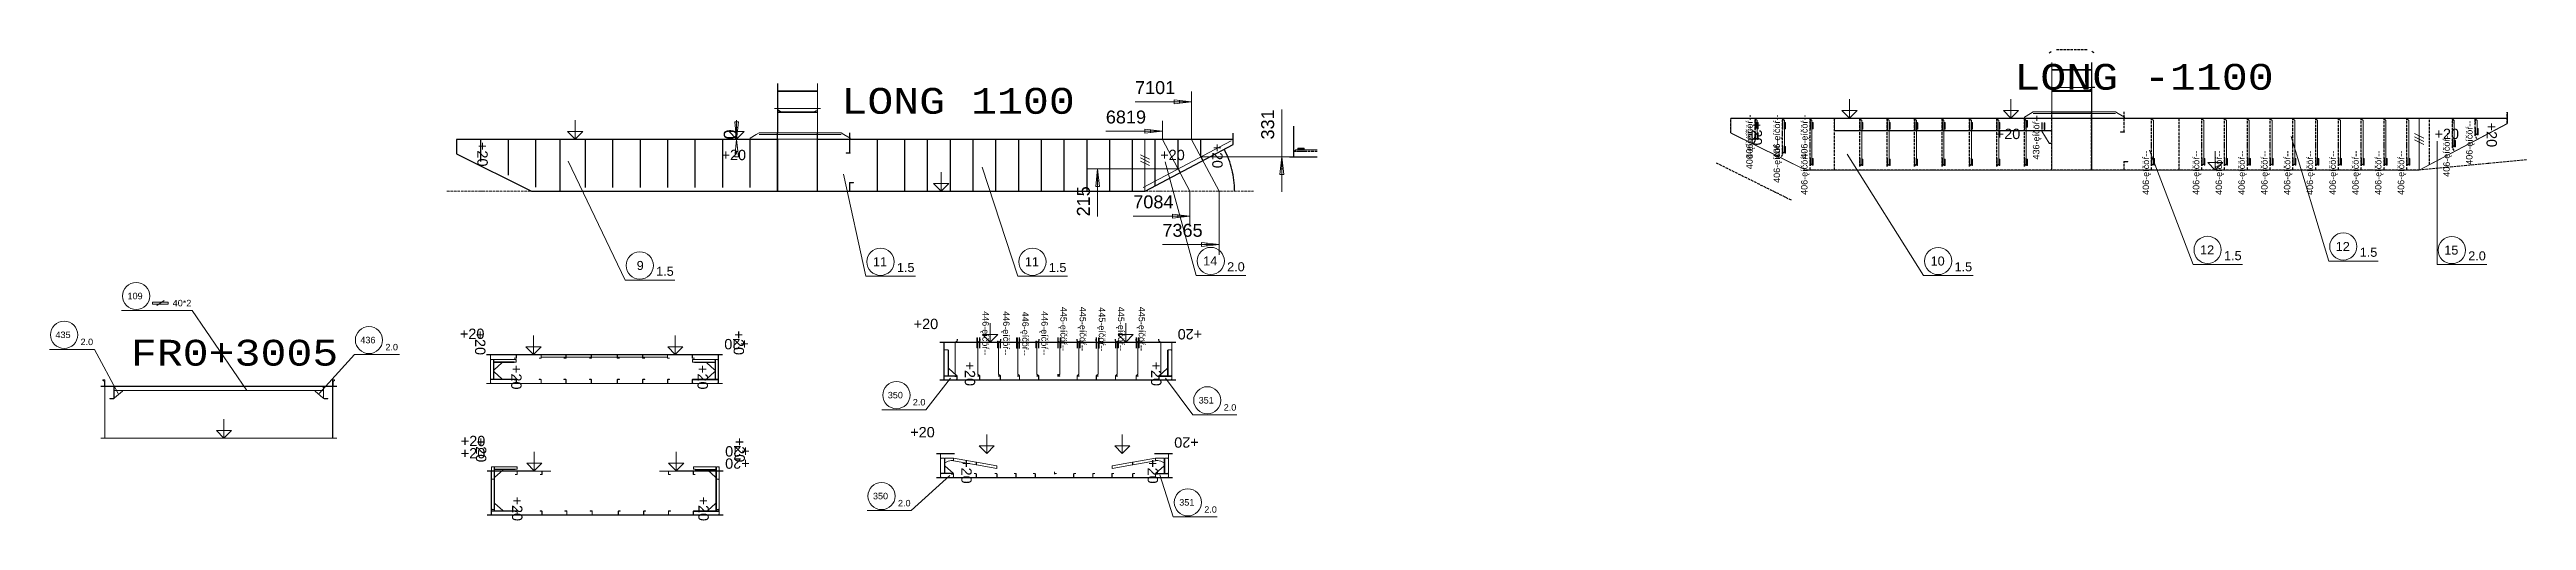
# Model space of a CAD drawing. Header units: inches. Extents: x -13175 to 44880, y -10439 to 22675.
# Drawn here: x 20760 to 44691, y -8677 to -4121 of the extents above; entities that cross this region are included whole.
import ezdxf

# ---------------------------------------------------------------- set-up
doc = ezdxf.new("R2010")
doc.units = ezdxf.units.IN
doc.header["$MEASUREMENT"] = 0
for name, pattern in [('Dashed', [10, 7.5, -2.5]), ('Dashed_dotted', [34, 24, -5, 0, -5]), ('Short_dashed', [5, 3.75, -1.25])]:
    doc.linetypes.add(name, pattern=pattern)
doc.layers.get('0').update_dxf_attribs({"linetype": 'CONTINUOUS'})
doc.layers.get('Defpoints').update_dxf_attribs({"linetype": 'CONTINUOUS'})
doc.styles.add('Style_ARIAL', font='ARIAL')
doc.styles.add('Style_Courier_New', font='Courier New')
doc.dimstyles.new('ISO-25', dxfattribs={"dimtxt": 2.5, "dimasz": 2.5, "dimexe": 0.18, "dimexo": 0.625, "dimgap": 0.09, "dimtad": 1, "dimtih": 1, "dimtoh": 1, "dimdec": 4, "dimzin": 0, "dimdsep": 46, "dimtxsty": 'Standard', "dimcen": 0.09, "dimdle": 0.38, "dimadec": 0, "dimazin": 0, "dimtfac": 1, "dimtdec": 4, "dimtofl": 0, "dimtmove": 0, "dimatfit": 3, "dimfxl": 1, "dimtolj": 1, "dimtzin": 0, "dimarcsym": 0})

msp = doc.modelspace()

# ---------------------------------------------------------------- texts
at = {"color": 7, "lineweight": 0, "style": 'Style_Courier_New'}
for s, p in [('LONG -1100', (39743.30846, -4510.67758)), ('LONG 1100', (28411.11241, -4743.15362)), ('FR0+3005', (21545.67662, -7179.10943))]:
    msp.add_text(s, height=250, dxfattribs=at).set_placement(p)
at = {"color": 1, "lineweight": 0, "style": 'Style_ARIAL'}
for s, height, p in [('7101', 125, (31247.42833, -4552.38824)), ('6819', 125, (30965.76635, -4836.85098)), ('7084', 125, (31230.47277, -5657.74255)), ('7365', 125, (31512.1317, -5932.66626)), ('12', 87.5, (42848.16686, -6070.22882)), ('9', 87.5, (26433.19799, -6254.12316)), ('11', 87.5, (28715.77245, -6217.88812)), ('1.5', 87.5, (28947.2025, -6273.94128)), ('11', 87.5, (30183.60692, -6217.88812)), ('1.5', 87.5, (30415.03698, -6273.94128)), ('14', 87.5, (31906.06481, -6210.3991)), ('2.0', 87.5, (32137.49486, -6266.45227)), ('10', 87.5, (38934.11657, -6210.96521)), ('1.5', 87.5, (39165.54662, -6267.01837)), ('12', 87.5, (41537.36364, -6103.20459)), ('1.5', 87.5, (41768.79369, -6159.25775)), ('1.5', 87.5, (43079.59691, -6126.28198)), ('15', 87.5, (43896.86986, -6105.01886)), ('2.0', 87.5, (44128.29991, -6161.07202)), ('1.5', 87.5, (26620.87804, -6310.17633)), ('109', 62.622309, (21513.91393, -6536.84869)), ('40*2', 62.622309, (21950.05284, -6605.34082)), ('435', 62.622309, (20817.72557, -6912.16149)), ('2.0', 62.622309, (21059.73607, -6980.65362)), ('436', 62.622309, (23763.14489, -6962.88018)), ('2.0', 62.622309, (24005.15538, -7031.37231)), ('350', 62.622309, (28858.8358, -7495.45007)), ('2.0', 62.5, (29100.8463, -7563.9422)), ('351', 62.622309, (31862.59252, -7545.61029)), ('2.0', 62.5, (32104.60302, -7614.10241)), ('350', 62.622309, (28715.6809, -8471.75622)), ('2.0', 62.5, (28957.69139, -8540.24835)), ('351', 62.622309, (31674.74157, -8532.9165)), ('2.0', 62.5, (31916.75206, -8601.40863))]:
    msp.add_text(s, height=height, dxfattribs=at).set_placement(p)
for s, p in [('331', (32591.59337, -4991.27526)), ('0', (27398.56664, -4991.49652)), ('215', (30811.28331, -5735.54101))]:
    msp.add_text(s, height=125, rotation=90, dxfattribs=at).set_placement(p)
at = {"color": 2, "lineweight": 0, "style": 'Style_ARIAL'}
for s, rotation, p in [('406-ęíčöŕ--', 90, (37214.66771, -5177.5271)), ('406-ęíčöŕ--', 90, (37479.6671, -5177.5271)), ('406-ęíčöŕ--', 90, (37744.66649, -5177.5271)), ('436-ęíčöŕ--', 90, (39984.66588, -5185.52728)), ('406-ęíčöŕ--', 90, (37214.66771, -5279.52752)), ('406-ęíčöŕ--', 90, (37479.6671, -5411.52673)), ('406-ęíčöŕ--', 90, (43949.66832, -5352.5271)), ('406-ęíčöŕ--', 90, (44169.66649, -5236.52749)), ('406-ęíčöŕ--', 90, (37744.66649, -5527.5271)), ('406-ęíčöŕ--', 90, (41044.66649, -5527.5271)), ('406-ęíčöŕ--', 90, (41529.6671, -5527.5271)), ('406-ęíčöŕ--', 90, (41749.66832, -5527.5271)), ('406-ęíčöŕ--', 90, (41969.66649, -5527.5271)), ('406-ęíčöŕ--', 90, (42189.66771, -5527.5271)), ('406-ęíčöŕ--', 90, (42409.66588, -5527.5271)), ('406-ęíčöŕ--', 90, (42629.6671, -5527.5271)), ('406-ęíčöŕ--', 90, (42849.66832, -5527.5271)), ('406-ęíčöŕ--', 90, (43069.66649, -5527.5271)), ('406-ęíčöŕ--', 90, (43289.66771, -5527.5271)), ('406-ęíčöŕ--', 90, (43509.66588, -5527.5271)), ('446-ęíčöŕ--', 270, (29772.75792, -6652.3562)), ('446-ęíčöŕ--', 270, (29972.75792, -6652.3562)), ('446-ęíčöŕ--', 270, (30157.75548, -6657.03912)), ('446-ęíčöŕ--', 270, (30342.75609, -6652.3562)), ('445-ęíčöŕ--', 270, (30527.00597, -6609.94439)), ('445-ęíčöŕ--', 270, (30712.75731, -6609.94439)), ('445-ęíčöŕ--', 270, (30897.75792, -6614.62731)), ('445-ęíčöŕ--', 270, (31082.75548, -6609.94439)), ('445-ęíčöŕ--', 270, (31282.75548, -6609.94439))]:
    msp.add_text(s, height=62.5, rotation=rotation, dxfattribs=at).set_placement(p)
at = {"color": 3, "lineweight": 0, "style": 'Style_ARIAL'}
for rotation, p in [(270, (24893.75402, -5015.99603)), (270, (37204.6671, -4812.27746)), (270, (44304.6671, -4829.0278)), (270, (31993.75402, -5032.74636)), (359.999996445, (24725.02233, -6921.05737)), (270, (24871.39074, -6839.90197)), (180, (27516.09899, -6921.05737)), (270, (27369.73058, -6839.90197)), (180, (31896.54332, -6825.48852)), (270, (29602.7567, -7139.54797)), (270, (31402.7567, -7139.54797)), (270, (25220.56066, -7172.95556)), (270, (27020.56066, -7172.95404)), (359.999996445, (24733.49401, -7957.93328)), (270, (24880.0028, -7876.76568)), (270, (27378.06188, -7876.76568)), (359.999996445, (29075.72118, -7872.68243)), (180, (31863.29442, -7872.68243)), (359.999996445, (24733.49401, -8076.0653)), (180, (27524.57067, -7957.93328)), (180, (27524.57067, -8076.0653)), (270, (29569.5078, -8083.9541)), (270, (31369.5078, -8083.9541)), (270, (25229.03234, -8445.60113)), (270, (27029.03234, -8445.60113))]:
    msp.add_text('+20', height=100, rotation=rotation, dxfattribs=at).set_placement(p)
for p in [(39563.40428, -4987.77719), (43802.04259, -4987.77719), (27252.4912, -5191.49652), (31491.12645, -5191.49652), (29108.97008, -6825.48852)]:
    msp.add_text('+20', height=100, dxfattribs=at).set_placement(p)

# ---------------------------------------------------------------- blocks, each defined once
blk = doc.blocks.new('*D4')
at = {"color": 0, "lineweight": -2}
for start, end in [(14.0404, 27.7314), (0.166, 13.857)]:
    blk.add_arc((31348, -5491), 862, start, end, dxfattribs=at)
at = {"color": 0}
for points in [[(32111, -5090), (32112, -5090), (32110, -5088)], [(32211, -5489), (32210, -5489), (32210, -5491)]]:
    blk.add_solid(points, dxfattribs=at)
at = {"layer": 'Defpoints', "color": 0}
for p in [(32119, -5084), (31348, -5491), (31348, -5491), (32199, -5352), (32220, -5491)]:
    blk.add_point(p, dxfattribs=at)
at = {"color": 0, "insert": (32185, -5284), "char_height": 2.5, "attachment_point": 5}
blk.add_mtext('\\A1;28°', dxfattribs=at)

# ---------------------------------------------------------------- dimensions: what is measured, and where the dimension line sits
at = {"color": 1}
dim = msp.add_angular_dim_2l(base=(32199.13058, -5352.13464), line1=((31348.02343, -5491.49499), (32219.98387, -5491.49652)), line2=((32118.65026, -5083.51236), (31348.02343, -5491.49499)), dimstyle='ISO-25', dxfattribs=at)
dim.commit()
dim.dimension.update_dxf_attribs({"geometry": '*D4', "text_midpoint": (32185.03286, -5283.60103)})

# ---------------------------------------------------------------- linework, layer by layer
at = {"color": 3, "linetype": 'Dashed_dotted', "lineweight": 25}
for p, q in [((40079.16661, -4152.78878), (40104.6671, -4138.27767)), ((40148.95726, -4121.17715), (40446.87596, -4121.17715)), ((40491.16613, -4138.27767), (40516.66661, -4152.78878)), ((40104.6671, -4487.77719), (40079.16661, -4487.77719)), ((40516.66661, -4487.77719), (40491.16613, -4487.77719)), ((40104.6671, -5287.77719), (40104.6671, -4724.77746)), ((40489.66771, -5287.77719), (40489.66771, -4724.77746)), ((40804.6671, -4917.77749), (40804.6671, -4724.77746)), ((44504.6671, -4837.77719), (44504.6671, -4727.77734)), ((40104.6671, -4787.77719), (37003.16564, -4787.77719)), ((37004.6671, -4927.77734), (37004.6671, -4787.77719)), ((37236.8662, -5005.11575), (37221.76, -5035.57458)), ((37239.66771, -4999.77746), (37239.66771, -4787.77719)), ((37239.66771, -4787.77719), (37239.66771, -4813.27691)), ((37504.6671, -5131.77743), (37504.6671, -4787.77719)), ((37504.6671, -4787.77719), (37504.6671, -4812.77719)), ((37769.66649, -5247.77703), (37769.66649, -4787.77719)), ((37769.66649, -4787.77719), (37769.66649, -4813.27691)), ((38004.6671, -5287.77719), (38004.6671, -4787.77719)), ((38249.66527, -5252.77734), (38249.66527, -4787.77719)), ((38249.66527, -4787.77719), (38249.66527, -4813.27767)), ((38514.66771, -5252.77734), (38514.66771, -4787.77719)), ((38514.66771, -4787.77719), (38514.66771, -4813.27767)), ((38779.6671, -5252.77734), (38779.6671, -4787.77719)), ((38779.6671, -4787.77719), (38779.6671, -4813.27767)), ((39044.66649, -5252.77734), (39044.66649, -4787.77719)), ((39044.66649, -4787.77719), (39044.66649, -4813.27767)), ((39309.66588, -5252.77734), (39309.66588, -4787.77719)), ((39309.66588, -4787.77719), (39309.66588, -4813.27767)), ((39574.66527, -5252.77734), (39574.66527, -4787.77719)), ((39574.66527, -4787.77719), (39574.66527, -4813.27767)), ((39839.66771, -5252.77734), (39839.66771, -4787.77719)), ((40491.16613, -4787.77719), (40104.6671, -4787.77719)), ((40807.66698, -4787.77719), (40491.16613, -4787.77719)), ((42114.66771, -4787.77719), (40807.66698, -4787.77719)), ((41069.66649, -5247.77703), (41069.66649, -4787.77719)), ((41334.66588, -5287.77719), (41334.66588, -4787.77719)), ((41554.6671, -5247.77703), (41554.6671, -4787.77719)), ((41774.66832, -5247.77703), (41774.66832, -4787.77719)), ((41994.66649, -5247.77703), (41994.66649, -4787.77719)), ((42534.66588, -4787.77719), (42114.66771, -4787.77719)), ((42214.66771, -5247.77703), (42214.66771, -4787.77719)), ((42434.66588, -5247.77703), (42434.66588, -4787.77719)), ((43484.66588, -4787.77719), (42534.66588, -4787.77719)), ((42654.6671, -5247.77703), (42654.6671, -4787.77719)), ((42874.66832, -5247.77703), (42874.66832, -4787.77719)), ((43094.66649, -5247.77703), (43094.66649, -4787.77719)), ((43314.66771, -5247.77703), (43314.66771, -4787.77719)), ((44504.6671, -4787.77719), (43484.66588, -4787.77719)), ((43534.66588, -5247.77703), (43534.66588, -4787.77719)), ((43754.6671, -5234.83606), (43754.6671, -4787.77719)), ((43974.66832, -5072.77703), (43974.66832, -4787.77719)), ((43974.66832, -4787.77719), (43974.66832, -4837.77719)), ((44194.66649, -4956.77743), (44194.66649, -4787.77719)), ((44194.66649, -4787.77719), (44194.66649, -4837.77719)), ((44197.59008, -4961.87616), (44213.46532, -4991.94207)), ((33008.75951, -5108.24914), (32780.42699, -5108.24914)), ((36861.265, -5216.57128), (37586.265, -5576.57189)), ((37501.89611, -5136.71594), (37486.73803, -5167.15112)), ((37769.66649, -5287.77719), (37769.66649, -5253.77755)), ((40079.16661, -5027.77734), (40104.6671, -5027.77734)), ((40804.6671, -5287.77719), (40804.6671, -5207.77688)), ((41069.66649, -5287.77719), (41069.66649, -5253.77755)), ((41554.6671, -5287.77719), (41554.6671, -5253.77755)), ((41774.66527, -5287.77719), (41774.66527, -5253.77755)), ((41994.66649, -5287.77719), (41994.66649, -5253.77755)), ((42214.66771, -5287.77719), (42214.66771, -5253.77755)), ((42434.66588, -5287.77719), (42434.66588, -5253.77755)), ((42654.6671, -5287.77719), (42654.6671, -5253.77755)), ((42874.66527, -5287.77719), (42874.66527, -5253.77755)), ((43094.66649, -5287.77719), (43094.66649, -5253.77755)), ((43314.66771, -5287.77719), (43314.66771, -5253.77755)), ((43534.66588, -5287.77719), (43534.66588, -5253.77755)), ((44690.74803, -5189.26416), (43654.6671, -5287.77719)), ((43977.65294, -5078.31445), (43993.57396, -5108.35595)), ((43654.6671, -5287.77719), (37729.6671, -5287.77719))]:
    msp.add_line(p, q, dxfattribs=at)
at = {"color": 3, "lineweight": 0}
for p, q in [((40104.6671, -5287.77719), (40104.6671, -4247.082)), ((40106.16552, -5287.77719), (40106.16552, -4247.082)), ((40489.66771, -5287.77719), (40489.66771, -4247.082)), ((40491.16613, -5287.77719), (40491.16613, -4247.082)), ((27793.75402, -4931.99639), (27793.75402, -4450.80133)), ((27795.25243, -4931.99639), (27795.25243, -4450.80133)), ((28178.75463, -4931.99639), (28178.75463, -4450.80133)), ((28180.25304, -4931.99639), (28180.25304, -4450.80133)), ((40076.66722, -4487.77719), (40104.6671, -4487.77719)), ((40076.66722, -4489.27713), (40104.6671, -4489.27713)), ((40491.16613, -4487.77719), (40519.166, -4487.77719)), ((40491.16613, -4489.27713), (40519.166, -4489.27713)), ((27793.75402, -4691.49652), (27765.75414, -4691.49652)), ((27793.75402, -4692.99646), (27765.75414, -4692.99646)), ((28208.25292, -4691.49652), (28180.25304, -4691.49652)), ((28208.25292, -4692.99646), (28180.25304, -4692.99646)), ((40489.66771, -4784.77731), (40491.16613, -4784.77731)), ((40491.16613, -4784.77731), (40807.66698, -4784.77731)), ((40807.66698, -4785.77752), (42114.66771, -4785.77752)), ((42114.66771, -4784.77731), (42534.66588, -4784.77731)), ((42534.66588, -4785.77752), (43484.66588, -4785.77752)), ((44504.6671, -4784.77731), (43484.66588, -4784.77731)), ((44504.6671, -4837.77719), (44504.6671, -4727.77734)), ((44506.666, -4837.77719), (44506.666, -4727.77734)), ((24692.25255, -5131.49591), (24692.25255, -4991.49652)), ((27793.75402, -4991.49652), (24692.25255, -4991.49652)), ((24693.75402, -5131.49591), (24693.75402, -4991.49652)), ((27795.25243, -4991.49652), (24693.75402, -4991.49652)), ((24693.75402, -4991.49652), (24693.75402, -5131.49591)), ((27795.25243, -4988.49664), (27793.75402, -4988.49664)), ((27795.25243, -4991.49652), (27793.75402, -4991.49652)), ((27795.25243, -5491.49652), (27795.25243, -4991.49652)), ((32193.75402, -4991.49652), (28178.75157, -4991.49652)), ((28178.75157, -4991.49652), (28178.75157, -5491.49652)), ((28180.25304, -4991.49652), (28178.75463, -4991.49652)), ((28496.75389, -4988.49664), (28180.25304, -4988.49664)), ((28496.75389, -4991.49652), (28180.25304, -4991.49652)), ((29803.75463, -4989.49685), (28496.75389, -4989.49685)), ((29803.75463, -4991.49652), (28496.75389, -4991.49652)), ((30223.7528, -4988.49664), (29803.75463, -4988.49664)), ((30223.7528, -4991.49652), (29803.75463, -4991.49652)), ((31173.7528, -4989.49685), (30223.7528, -4989.49685)), ((31173.7528, -4991.49652), (30223.7528, -4991.49652)), ((32193.75402, -4988.49664), (31173.7528, -4988.49664)), ((32193.75402, -4991.49652), (31173.7528, -4991.49652)), ((31343.75402, -5491.49652), (31343.75402, -4991.49652)), ((32193.75402, -5041.49652), (32193.75402, -4931.49591)), ((32193.75402, -5041.49652), (32193.75402, -4991.49652)), ((32195.75292, -5041.49652), (32195.75292, -4931.49591)), ((32778.92858, -5159.16009), (32778.92858, -4863.57751)), ((32780.42699, -5159.16009), (32780.42699, -4863.57751)), ((37003.16564, -4927.77734), (37003.16564, -4787.77719)), ((40104.6671, -4787.77719), (37003.16564, -4787.77719)), ((37003.77599, -4929.56872), (37728.77599, -5289.56857)), ((37004.6671, -4927.77734), (37004.6671, -4787.77719)), ((40106.16552, -4787.77719), (37004.6671, -4787.77719)), ((37004.6671, -4787.77719), (37004.6671, -4927.77734)), ((37004.6671, -4927.77734), (37729.6671, -5287.77719)), ((37004.6671, -4927.77734), (37729.6671, -5287.77719)), ((38006.16552, -4787.77719), (38006.16552, -4901.77713)), ((40104.6671, -4787.77719), (38006.16552, -4787.77719)), ((38010.10228, -4905.85046), (40100.73339, -4905.85046)), ((40104.6671, -4901.77713), (40104.6671, -4787.77719)), ((40104.6671, -4787.77719), (40106.16552, -4787.77719)), ((40106.16552, -5287.77719), (40106.16552, -4787.77719)), ((40489.66771, -4787.77719), (40491.16613, -4787.77719)), ((44504.6671, -4787.77719), (40489.66771, -4787.77719)), ((40489.66771, -4787.77719), (40489.66771, -5287.77719)), ((40491.16613, -4787.77719), (40807.66698, -4787.77719)), ((40807.66698, -4787.77719), (42114.66771, -4787.77719)), ((42114.66771, -4787.77719), (42534.66588, -4787.77719)), ((42534.66588, -4787.77719), (43484.66588, -4787.77719)), ((44504.6671, -4787.77719), (43484.66588, -4787.77719)), ((43610.63329, -4934.93981), (43698.69481, -4978.97134)), ((43610.63329, -4965.76181), (43698.69481, -5009.79333)), ((43610.63329, -4996.5838), (43698.69481, -5040.61532)), ((43654.6671, -5287.77719), (43654.6671, -4787.77719)), ((44504.6671, -4837.77719), (43654.6671, -5287.77719)), ((43654.6671, -5287.77719), (44504.6671, -4837.77719)), ((44505.60094, -4839.54492), (43655.60094, -5289.54492)), ((44504.6671, -4837.77719), (44504.6671, -4787.77719)), ((24692.8629, -5133.28729), (25417.8629, -5493.2879)), ((24693.75402, -5131.49591), (25418.75402, -5491.49652)), ((24693.75402, -5131.49591), (25418.75402, -5491.49652)), ((31299.7202, -5138.65914), (31387.78173, -5182.69067)), ((31299.7202, -5169.48114), (31387.78173, -5213.51266)), ((31299.7202, -5200.30313), (31387.78173, -5244.33465)), ((32193.75402, -5041.49652), (31343.75402, -5491.49652)), ((31343.75402, -5491.49652), (32193.75402, -5041.49652)), ((32194.68785, -5043.26348), (31344.68785, -5493.26348)), ((33008.75951, -5159.16009), (32740.43065, -5159.16009)), ((33008.75951, -5161.98907), (32740.43065, -5161.98907)), ((31343.75402, -5491.49652), (25418.75402, -5491.49652)), ((25418.75402, -5491.49652), (27795.25243, -5491.49652)), ((31343.75402, -5493.49694), (25418.75402, -5493.49694)), ((28178.75157, -5491.49652), (31343.75402, -5491.49652)), ((43654.6671, -5287.77719), (37729.6671, -5287.77719)), ((37729.6671, -5287.77719), (40106.16552, -5287.77719)), ((43654.6671, -5289.77685), (37729.6671, -5289.77685)), ((40489.66771, -5287.77719), (43654.6671, -5287.77719)), ((27260.56005, -7074.40057), (24980.56127, -7074.40057)), ((25019.06224, -7351.00427), (25019.06224, -7074.39904)), ((25020.56066, -7351.00427), (25020.56066, -7074.39904)), ((25020.56066, -7121.05737), (25046.06115, -7121.05737)), ((25020.56066, -7310.97741), (25020.56066, -7121.05737)), ((25050.55944, -7121.05584), (25269.05919, -7121.05584)), ((25050.55944, -7143.89978), (25050.55944, -7121.05584)), ((25269.05919, -7143.89978), (25250.55944, -7143.89978)), ((25269.05919, -7121.05584), (25269.05919, -7143.89978)), ((25269.06224, -7102.92535), (25269.06224, -7074.39904)), ((25270.56066, -7102.92535), (25270.56066, -7074.39904)), ((25509.06163, -7102.92535), (25509.06163, -7074.39904)), ((25510.5631, -7069.95568), (26730.56127, -7069.95568)), ((25510.5631, -7092.80114), (25510.5631, -7069.95568)), ((25510.5631, -7102.92535), (25510.5631, -7074.39904)), ((26727.50646, -7095.53857), (25513.61791, -7095.53857)), ((25749.06102, -7102.92535), (25749.06102, -7074.39904)), ((25750.56249, -7102.92535), (25750.56249, -7074.39904)), ((25994.06224, -7102.92535), (25994.06224, -7074.40057)), ((25995.56066, -7102.92535), (25995.56066, -7074.40057)), ((26245.56066, -7102.92535), (26245.56066, -7074.40057)), ((26247.06212, -7102.92535), (26247.06212, -7074.40057)), ((26490.56188, -7102.92535), (26490.56188, -7074.40057)), ((26492.06029, -7102.92535), (26492.06029, -7074.40057)), ((26730.56127, -7069.95568), (26730.56127, -7092.80114)), ((26730.56127, -7102.92688), (26730.56127, -7074.40057)), ((26732.06273, -7102.92688), (26732.06273, -7074.40057)), ((26970.56066, -7102.92688), (26970.56066, -7074.40057)), ((26972.06212, -7102.92688), (26972.06212, -7074.40057)), ((27190.56188, -7121.05584), (26972.06212, -7121.05584)), ((26972.06212, -7121.05584), (26972.06212, -7143.89978)), ((26972.06212, -7143.89978), (26990.56188, -7143.89978)), ((27190.56188, -7143.89978), (27190.56188, -7121.05584)), ((27220.56066, -7121.05737), (27195.06017, -7121.05737)), ((27220.56066, -7351.00427), (27220.56066, -7074.40057)), ((27220.56066, -7310.97894), (27220.56066, -7121.05737)), ((27222.06212, -7351.00427), (27222.06212, -7074.40057)), ((31642.75609, -6954.77624), (29362.75731, -6954.77624)), ((29400.7578, -7317.59668), (29400.7578, -6954.77624)), ((29402.7567, -7317.59668), (29402.7567, -6954.77624)), ((29402.7567, -7025.48852), (29438.2578, -7025.48852)), ((29402.7567, -7277.30737), (29402.7567, -7025.48852)), ((31602.7567, -7025.48852), (31567.2556, -7025.48852)), ((31602.7567, -7317.59668), (31602.7567, -6954.77624)), ((31602.7567, -7277.30737), (31602.7567, -7025.48852)), ((31604.75866, -7317.59668), (31604.75866, -6954.77624)), ((23535.49901, -7376.72906), (21255.50023, -7376.72906)), ((23535.49901, -7379.72894), (21255.50023, -7379.72894)), ((21294.00121, -7879.72894), (21294.00121, -7379.72894)), ((21295.49962, -7879.72894), (21295.49962, -7379.72894)), ((21382.3496, -7493.80212), (21382.3496, -7379.72894)), ((21384.42174, -7493.80212), (21384.42174, -7379.72894)), ((23406.58055, -7493.80212), (23406.58055, -7379.72894)), ((23408.64965, -7493.80212), (23408.64965, -7379.72894)), ((23495.49962, -7879.72894), (23495.49962, -7379.72894)), ((23497.00109, -7879.72894), (23497.00109, -7379.72894)), ((24980.56127, -7351.00427), (27260.5631, -7351.00427)), ((24980.56127, -7353.0047), (27260.5631, -7353.0047)), ((25046.06115, -7310.97741), (25020.56066, -7310.97741)), ((25020.56066, -7317.00463), (25020.56066, -7351.00427)), ((25020.56066, -7351.00427), (25268.56176, -7351.00427)), ((25268.56176, -7317.00463), (25250.55944, -7317.00463)), ((25268.56176, -7351.00427), (25268.56176, -7316.93139)), ((25268.56176, -7351.00427), (25268.56176, -7317.00463)), ((25270.56066, -7351.00427), (25270.56066, -7316.93139)), ((25508.56115, -7351.00427), (25508.56115, -7316.93139)), ((25510.5631, -7351.00427), (25510.5631, -7316.93139)), ((25748.56053, -7351.00427), (25748.56053, -7316.93139)), ((25750.56249, -7351.00427), (25750.56249, -7316.93139)), ((25993.56176, -7351.00427), (25993.56176, -7316.93139)), ((25995.56066, -7351.00427), (25995.56066, -7316.93139)), ((26245.56066, -7351.00427), (26245.56066, -7316.93139)), ((26247.56261, -7351.00427), (26247.56261, -7316.93139)), ((26490.56188, -7351.00427), (26490.56188, -7316.93139)), ((26492.56078, -7351.00427), (26492.56078, -7316.93139)), ((26730.56127, -7351.00427), (26730.56127, -7316.93139)), ((26732.56017, -7351.00427), (26732.56322, -7316.93139)), ((26970.56066, -7351.00427), (26970.56066, -7316.93139)), ((26972.55956, -7351.00427), (26972.55956, -7317.00463)), ((26972.55956, -7317.00463), (26990.56188, -7317.00463)), ((27220.56066, -7351.00427), (26972.55956, -7351.00427)), ((26972.56261, -7351.00427), (26972.56261, -7316.93139)), ((27195.06017, -7310.97894), (27220.56066, -7310.97894)), ((27220.56066, -7317.00463), (27220.56066, -7351.00427)), ((31642.75609, -7317.59668), (29362.75731, -7317.59668)), ((31642.75609, -7319.59863), (29362.75731, -7319.59863)), ((29438.2578, -7277.30737), (29402.7567, -7277.30737)), ((29402.7567, -7283.59704), (29402.7567, -7317.59668)), ((29402.7567, -7317.59668), (29525.7578, -7317.59668)), ((29525.7578, -7283.59704), (29507.75548, -7283.59704)), ((29525.7578, -7317.59668), (29525.7578, -7283.5238)), ((29525.7578, -7317.59668), (29525.7578, -7283.59704)), ((29527.7567, -7317.59668), (29527.7567, -7283.5238)), ((29745.75597, -7317.59668), (29745.75597, -7283.5238)), ((29747.75792, -7317.59668), (29747.75792, -7283.5238)), ((29945.75597, -7317.59668), (29945.75597, -7283.5238)), ((29947.75792, -7317.59668), (29947.75792, -7283.5238)), ((30130.75658, -7317.59668), (30130.75658, -7283.5238)), ((30132.75548, -7317.59668), (30132.75548, -7283.5238)), ((30315.75719, -7317.59668), (30315.75719, -7283.5238)), ((30317.75609, -7317.59668), (30317.75609, -7283.5238)), ((30501.75573, -7283.5238), (30501.75573, -7261.7434)), ((30503.75768, -7283.5238), (30503.75768, -7261.7434)), ((30687.75731, -7317.59668), (30687.75731, -7283.5238)), ((30689.75621, -7317.59668), (30689.75621, -7283.5238)), ((30872.75792, -7317.59668), (30872.75792, -7283.5238)), ((30874.75682, -7317.59668), (30874.75682, -7283.5238)), ((31057.75548, -7317.59668), (31057.75548, -7283.5238)), ((31059.75743, -7317.59668), (31059.75743, -7283.5238)), ((31257.75548, -7317.59668), (31257.75548, -7283.5238)), ((31259.75743, -7317.59668), (31259.75743, -7283.5238)), ((31477.7567, -7317.59668), (31477.7567, -7283.5238)), ((31479.7556, -7317.59668), (31479.7556, -7283.5238)), ((31479.7556, -7317.59668), (31479.7556, -7283.59704)), ((31479.7556, -7283.59704), (31497.75792, -7283.59704)), ((31602.7567, -7317.59668), (31479.7556, -7317.59668)), ((31567.2556, -7277.30737), (31602.7567, -7277.30737)), ((31602.7567, -7283.59704), (31602.7567, -7317.59668)), ((23535.49901, -7879.72894), (21255.50023, -7879.72894)), ((23535.49901, -7881.72937), (21255.50023, -7881.72937)), ((29504.50841, -8027.73461), (29329.50841, -8027.73461)), ((29504.50841, -8031.12664), (29329.50841, -8031.12664)), ((29367.50585, -8262.00433), (29367.50585, -8031.12664)), ((29369.50475, -8262.00433), (29369.50475, -8031.12664)), ((29369.5078, -8072.68243), (29405.0089, -8072.68243)), ((29369.5078, -8222.12854), (29369.5078, -8072.68243)), ((29409.50414, -8072.68243), (29493.00634, -8072.68243)), ((29409.50414, -8077.10443), (29414.50597, -8072.68243)), ((29488.0045, -8072.68243), (29493.00634, -8077.10443)), ((29493.00634, -8093.4649), (29488.0045, -8097.88385)), ((31609.50719, -8027.73461), (31434.50719, -8027.73461)), ((31609.50719, -8031.12664), (31434.50719, -8031.12664)), ((31529.50536, -8072.68243), (31446.00621, -8072.68243)), ((31451.00499, -8072.68243), (31446.00621, -8077.10443)), ((31446.00621, -8093.4649), (31451.00499, -8097.88385)), ((31529.50536, -8077.10443), (31524.50658, -8072.68243)), ((31569.5078, -8072.68243), (31534.0067, -8072.68243)), ((31569.50475, -8262.00433), (31569.50475, -8031.12664)), ((31569.5078, -8222.12854), (31569.5078, -8072.68243)), ((31571.5067, -8262.00433), (31571.5067, -8031.12664)), ((25604.03234, -8199.83697), (24989.03295, -8199.83697)), ((25027.53087, -8623.65441), (25027.53087, -8199.84155)), ((25029.03234, -8157.93328), (25054.53282, -8157.93328)), ((25029.03234, -8569.69934), (25029.03234, -8157.93328)), ((25029.03234, -8623.65441), (25029.03234, -8199.84155)), ((25029.03234, -8276.0653), (25054.53282, -8276.0653)), ((25029.03234, -8583.9953), (25029.03234, -8276.0653)), ((25059.03112, -8157.93328), (25277.53087, -8157.93328)), ((25059.03112, -8180.76043), (25059.03112, -8157.93328)), ((25277.53087, -8180.76043), (25259.03112, -8180.76043)), ((25277.53087, -8157.93328), (25277.53087, -8180.76043)), ((25277.53087, -8228.38769), (25277.53087, -8199.84155)), ((25279.03234, -8228.38769), (25279.03234, -8199.84155)), ((25517.53026, -8228.38769), (25517.53026, -8199.84155)), ((25519.03173, -8228.38769), (25519.03173, -8199.84155)), ((27269.03173, -8199.83697), (26654.03234, -8199.83697)), ((26739.03295, -8228.38769), (26739.03295, -8199.84155)), ((26740.53136, -8228.38769), (26740.53136, -8199.84155)), ((26979.03234, -8228.38769), (26979.03234, -8199.84155)), ((26980.53075, -8228.38769), (26980.53075, -8199.84155)), ((27199.03356, -8157.93328), (26980.5338, -8157.93328)), ((26980.5338, -8157.93328), (26980.5338, -8180.76043)), ((26980.5338, -8180.76043), (26999.03356, -8180.76043)), ((27199.03356, -8180.76043), (27199.03356, -8157.93328)), ((27229.03234, -8157.93328), (27203.53185, -8157.93328)), ((27229.03234, -8276.0653), (27203.53185, -8276.0653)), ((27229.03234, -8569.69934), (27229.03234, -8157.93328)), ((27229.03234, -8623.65441), (27229.03234, -8199.84155)), ((27229.03234, -8583.9953), (27229.03234, -8276.0653)), ((27230.53075, -8623.65441), (27230.53075, -8199.84155)), ((31609.50414, -8262.00433), (29329.50536, -8262.00433)), ((31609.50414, -8264.00323), (29329.50536, -8264.00323)), ((29405.0089, -8222.12854), (29369.5078, -8222.12854)), ((29369.5078, -8228.00317), (29369.5078, -8262.0028)), ((29369.5078, -8262.0028), (29492.5089, -8262.0028)), ((29492.5089, -8228.00317), (29474.50658, -8228.00317)), ((29492.5089, -8262.0028), (29492.5089, -8227.92993)), ((29492.5089, -8262.0028), (29492.5089, -8228.00317)), ((29494.5078, -8262.0028), (29494.5078, -8227.92993)), ((29712.50707, -8262.0028), (29712.50707, -8227.92993)), ((29714.50902, -8262.0028), (29714.50902, -8227.92993)), ((29912.50707, -8262.0028), (29912.50707, -8227.92993)), ((29914.50902, -8262.0028), (29914.50902, -8227.92993)), ((30097.50768, -8262.0028), (30097.50768, -8227.92993)), ((30099.50658, -8262.0028), (30099.50658, -8227.92993)), ((30282.50829, -8262.0028), (30282.50829, -8227.92993)), ((30284.50719, -8262.0028), (30284.50719, -8227.92993)), ((30468.50682, -8227.92993), (30468.50682, -8206.14953)), ((30470.50878, -8227.92993), (30470.50878, -8206.14953)), ((30654.50841, -8262.0028), (30654.50841, -8227.92993)), ((30656.50731, -8262.0028), (30656.50731, -8227.92993)), ((30839.50902, -8262.0028), (30839.50902, -8227.92993)), ((30841.50792, -8262.0028), (30841.50792, -8227.92993)), ((31024.50658, -8262.0028), (31024.50658, -8227.92993)), ((31026.50853, -8262.0028), (31026.50853, -8227.92993)), ((31224.50658, -8262.0028), (31224.50658, -8227.92993)), ((31226.50853, -8262.0028), (31226.50853, -8227.92993)), ((31444.5078, -8262.0028), (31444.5078, -8227.92993)), ((31446.5067, -8262.0028), (31446.5067, -8227.92993)), ((31446.5067, -8262.0028), (31446.5067, -8228.00317)), ((31446.5067, -8228.00317), (31464.50902, -8228.00317)), ((31569.5078, -8262.0028), (31446.5067, -8262.0028)), ((31534.0067, -8222.12854), (31569.5078, -8222.12854)), ((31569.5078, -8228.00317), (31569.5078, -8262.0028)), ((25054.53282, -8569.69934), (25029.03234, -8569.69934)), ((25054.53282, -8583.9953), (25029.03234, -8583.9953)), ((25029.03234, -8589.65173), (25029.03234, -8623.65136)), ((25277.03344, -8589.65173), (25259.03112, -8589.65173)), ((25277.03038, -8623.65441), (25277.03038, -8589.58154)), ((25277.03344, -8623.65136), (25277.03344, -8589.65173)), ((25279.03234, -8623.65441), (25279.03234, -8589.58154)), ((25517.03282, -8623.65441), (25517.03282, -8589.58154)), ((25519.03173, -8623.65441), (25519.03173, -8589.58154)), ((25757.03221, -8623.65441), (25757.03221, -8589.58154)), ((25759.03112, -8623.65441), (25759.03112, -8589.58154)), ((26002.03038, -8623.65441), (26002.03038, -8589.58154)), ((26004.03234, -8623.65441), (26004.03234, -8589.58154)), ((26254.03234, -8623.65441), (26254.03234, -8589.58154)), ((26256.03124, -8623.65441), (26256.03124, -8589.58154)), ((26499.03051, -8623.65441), (26499.03051, -8589.58154)), ((26501.03246, -8623.65441), (26501.03246, -8589.58154)), ((26739.03295, -8623.65441), (26739.03295, -8589.58154)), ((26741.03185, -8623.65441), (26741.03185, -8589.58154)), ((26979.03234, -8623.65441), (26979.03234, -8589.58154)), ((26981.03124, -8623.65441), (26981.03124, -8589.58154)), ((26981.03124, -8623.65136), (26981.03124, -8589.65173)), ((26981.03124, -8589.65173), (26999.03356, -8589.65173)), ((27203.53185, -8569.69934), (27229.03234, -8569.69934)), ((27203.53185, -8583.9953), (27229.03234, -8583.9953)), ((27229.03234, -8589.65173), (27229.03234, -8623.65136)), ((24989.03295, -8623.65441), (27269.03173, -8623.65441)), ((24989.03295, -8625.65332), (27269.03173, -8625.65332)), ((25029.03234, -8623.65136), (25277.03344, -8623.65136)), ((27229.03234, -8623.65136), (26981.03124, -8623.65136))]:
    msp.add_line(p, q, dxfattribs=at)
at = {"color": 1, "lineweight": 0}
for p, q in [((31794.35826, -4991.49652), (31794.35826, -4527.38824)), ((40489.66771, -4487.77719), (40106.16552, -4487.77719)), ((40149.46691, -4527.77734), (40446.36632, -4527.77734)), ((28178.75463, -4691.49652), (27795.25243, -4691.49652)), ((27838.55382, -4731.49667), (28135.45324, -4731.49667)), ((31794.35826, -4627.38824), (31247.42833, -4627.38824)), ((31625.27867, -4608.60086), (31794.35826, -4627.38824)), ((31625.27867, -4646.17486), (31625.27867, -4608.60086)), ((31794.35826, -4627.38824), (31625.27867, -4646.17486)), ((31678.11681, -4614.47168), (31678.11681, -4640.30404)), ((32666.59337, -5498.51556), (32666.59337, -4701.63751)), ((40806.16552, -4784.77731), (39839.66771, -4784.77731)), ((39926.2705, -4724.77746), (40719.56578, -4724.77746)), ((39926.2705, -4740.4017), (40719.56578, -4740.4017)), ((24692.25255, -4991.49652), (27498.56664, -4991.49652)), ((27693.75402, -4991.49652), (27298.56664, -4991.49652)), ((27398.56664, -4991.49652), (27379.78002, -4822.41616)), ((27379.78002, -4822.41616), (27417.35326, -4822.41616)), ((27379.78002, -5160.57611), (27398.56664, -4991.49652)), ((27411.48168, -4875.2543), (27385.64855, -4875.2543)), ((27417.35326, -4822.41616), (27398.56664, -4991.49652)), ((27398.56664, -4991.49652), (27417.35326, -5160.57611)), ((28495.25243, -4988.49664), (27528.75463, -4988.49664)), ((27615.35741, -4928.49679), (28408.6527, -4928.49679)), ((31512.69628, -4911.85098), (30965.76635, -4911.85098)), ((31343.61669, -4893.06359), (31512.69628, -4911.85098)), ((31343.61669, -4930.6376), (31343.61669, -4893.06359)), ((31512.69628, -4911.85098), (31343.61669, -4930.6376)), ((31396.45482, -4898.93441), (31396.45482, -4924.76678)), ((31512.69628, -4991.49652), (31512.69628, -4811.85098)), ((27417.35326, -5160.57611), (27379.78002, -5160.57611)), ((27385.6516, -5107.73873), (27411.48473, -5107.73873)), ((31883.75341, -5160.35562), (32766.59337, -5160.35562)), ((32647.80675, -5329.43597), (32666.59337, -5160.35562)), ((32666.59337, -5160.35562), (32685.37999, -5329.43597)), ((31663.75524, -5276.82366), (30786.28331, -5276.82366)), ((30867.49669, -5445.90478), (30886.28331, -5276.82443)), ((30905.06993, -5445.90478), (30867.49669, -5445.90478)), ((30873.36827, -5393.06665), (30899.2014, -5393.06665)), ((30886.28331, -5276.82366), (30886.28331, -5735.54101)), ((30886.28331, -5276.82443), (30905.06993, -5445.90478)), ((31777.4027, -5491.49652), (31777.4027, -5832.74255)), ((32059.06163, -5491.49652), (32059.06163, -6107.66626)), ((32685.37999, -5329.43597), (32647.80675, -5329.43597)), ((32653.67833, -5276.59783), (32679.51146, -5276.59783)), ((31777.4027, -5732.74255), (31230.47277, -5732.74255)), ((31608.32311, -5713.95593), (31777.4027, -5732.74255)), ((31608.32311, -5751.52917), (31608.32311, -5713.95593)), ((31777.4027, -5732.74255), (31608.32311, -5751.52917)), ((31661.16124, -5719.82598), (31661.16124, -5745.65759)), ((32059.06163, -6007.66626), (31512.1317, -6007.66626)), ((31889.98204, -5988.87963), (32059.06163, -6007.66626)), ((31889.98204, -6026.45288), (31889.98204, -5988.87963)), ((32059.06163, -6007.66626), (31889.98204, -6026.45288)), ((31942.82018, -5994.74969), (31942.82018, -6020.58129)), ((21906.2174, -6564.24585), (21755.92443, -6564.24585)), ((21755.92443, -6564.24585), (21755.92443, -6583.03247)), ((21755.92443, -6583.03247), (21906.2174, -6583.03247)), ((21795.84447, -6597.12243), (21866.2943, -6550.15588)), ((21906.2174, -6583.03247), (21906.2174, -6564.24585)), ((23396.57994, -7379.72894), (21394.4193, -7379.72894)), ((21384.41869, -7419.72833), (23406.58055, -7419.72833)), ((29494.5078, -8072.68243), (29494.5078, -8099.21136)), ((29712.50707, -8111.6427), (29494.5078, -8072.68243)), ((29494.5078, -8099.21136), (29712.50707, -8138.17315)), ((29712.50707, -8111.6427), (29712.50707, -8138.17315)), ((29714.50902, -8112.00128), (29714.50902, -8138.53021)), ((29912.50707, -8147.38793), (29714.50902, -8112.00128)), ((31224.50658, -8112.00128), (31026.50853, -8147.38793)), ((31224.50658, -8112.00128), (31224.50658, -8138.53021)), ((31444.5078, -8072.68243), (31226.50853, -8111.64422)), ((31226.50853, -8138.17315), (31444.5078, -8099.21136)), ((31226.50853, -8111.64422), (31226.50853, -8138.17315)), ((31444.5078, -8072.68243), (31444.5078, -8099.21136)), ((29714.50902, -8138.53021), (29912.50707, -8173.91687)), ((29912.50707, -8147.38793), (29912.50707, -8173.91687)), ((31026.50853, -8173.91687), (31224.50658, -8138.53021)), ((31026.50853, -8147.38793), (31026.50853, -8173.91687))]:
    msp.add_line(p, q, dxfattribs=at)
at = {"color": 6, "lineweight": 0}
for p, q in [((38149.66832, -4785.77752), (38076.77098, -4712.3919)), ((38223.05394, -4712.3919), (38076.77098, -4712.3919)), ((38149.66832, -4602.80328), (38149.66832, -4785.77752)), ((38223.05394, -4712.3919), (38149.66832, -4785.77752)), ((39709.66588, -4784.77731), (39636.76854, -4711.39169)), ((39783.0515, -4711.39169), (39636.76854, -4711.39169)), ((39709.66588, -4601.80307), (39709.66588, -4784.77731)), ((39783.0515, -4711.39169), (39709.66588, -4784.77731)), ((40106.16552, -4738.27691), (40106.16552, -4787.27746)), ((40489.66771, -4738.27691), (40106.16552, -4738.27691)), ((40489.66771, -4738.27691), (40489.66771, -4787.27746)), ((25838.75524, -4988.49664), (25765.8579, -4915.11102)), ((25912.14086, -4915.11102), (25765.8579, -4915.11102)), ((25838.75524, -4805.5224), (25838.75524, -4988.49664)), ((25912.14086, -4915.11102), (25838.75524, -4988.49664)), ((27398.7528, -4988.49664), (27325.85546, -4915.11102)), ((27472.13842, -4915.11102), (27325.85546, -4915.11102)), ((27398.7528, -4805.5224), (27398.7528, -4988.49664)), ((27472.13842, -4915.11102), (27398.7528, -4988.49664)), ((40106.16552, -4787.27746), (40489.66771, -4787.27746)), ((41684.66588, -5287.77642), (41611.76854, -5214.3908)), ((41758.0515, -5214.3908), (41611.76854, -5214.3908)), ((41684.66588, -5104.80218), (41684.66588, -5287.77642)), ((41758.0515, -5214.3908), (41684.66588, -5287.77642)), ((29373.7528, -5491.49499), (29300.85546, -5418.10937)), ((29447.13842, -5418.10937), (29300.85546, -5418.10937)), ((29373.7528, -5308.52075), (29373.7528, -5491.49499)), ((29447.13842, -5418.10937), (29373.7528, -5491.49499)), ((25435.56005, -6888.73773), (25435.56005, -7071.7135)), ((26805.56127, -6888.73773), (26805.56127, -7071.7135)), ((29847.75792, -6952.12579), (29774.86058, -6878.74017)), ((29921.14354, -6878.74169), (29774.86058, -6878.74017)), ((29847.75792, -6769.15155), (29847.75792, -6952.12579)), ((29921.14354, -6878.74169), (29847.75792, -6952.12579)), ((31157.75548, -6952.12579), (31084.85814, -6878.74017)), ((31231.1411, -6878.74169), (31084.85814, -6878.74017)), ((31157.75548, -6769.15155), (31157.75548, -6952.12579)), ((31231.1411, -6878.74169), (31157.75548, -6952.12579)), ((25435.56005, -7071.7135), (25362.66271, -6998.32788)), ((25508.94567, -6998.32788), (25362.66271, -6998.32788)), ((25508.94567, -6998.32788), (25435.56005, -7071.7135)), ((26805.56127, -7071.7135), (26732.66393, -6998.32788)), ((26878.94689, -6998.32788), (26732.66393, -6998.32788)), ((26878.94689, -6998.32788), (26805.56127, -7071.7135)), ((22445.49962, -7879.72894), (22372.60228, -7806.34332)), ((22518.88524, -7806.34332), (22372.60228, -7806.34332)), ((22445.49962, -7696.75317), (22445.49962, -7879.72894)), ((22518.88524, -7806.34332), (22445.49962, -7879.72894)), ((29814.50902, -7845.49737), (29814.50902, -8028.47314)), ((31124.50658, -7845.49737), (31124.50658, -8028.47314)), ((25444.03173, -8197.15142), (25371.13439, -8123.7658)), ((25517.41735, -8123.7658), (25371.13439, -8123.7658)), ((25444.03173, -8014.17565), (25444.03173, -8197.15142)), ((25517.41735, -8123.7658), (25444.03173, -8197.15142)), ((26814.03295, -8197.15142), (26741.13561, -8123.7658)), ((26887.41857, -8123.7658), (26741.13561, -8123.7658)), ((26814.03295, -8014.17565), (26814.03295, -8197.15142)), ((26887.41857, -8123.7658), (26814.03295, -8197.15142)), ((29814.50902, -8028.47314), (29741.61168, -7955.08752)), ((29887.89464, -7955.08752), (29741.61168, -7955.08752)), ((29887.89464, -7955.08752), (29814.50902, -8028.47314)), ((31124.50658, -8028.47314), (31051.60924, -7955.08752)), ((31197.8922, -7955.08752), (31051.60924, -7955.08752)), ((31197.8922, -7955.08752), (31124.50658, -8028.47314))]:
    msp.add_line(p, q, dxfattribs=at)
at = {"color": 3, "lineweight": 25}
for p, q in [((24928.75463, -5203.49679), (24928.75463, -4991.49652)), ((25193.75402, -5335.49676), (25193.75402, -4991.49652)), ((25458.75341, -5451.49713), (25458.75341, -4991.49652)), ((25693.75402, -5491.49652), (25693.75402, -4991.49652)), ((25938.75219, -5456.49591), (25938.75219, -4991.49652)), ((26203.75157, -5456.49591), (26203.75157, -4991.49652)), ((26468.75402, -5456.49591), (26468.75402, -4991.49652)), ((26733.75341, -5456.49591), (26733.75341, -4991.49652)), ((26998.7528, -5456.49591), (26998.7528, -4991.49652)), ((27263.75219, -5456.49591), (27263.75219, -4991.49652)), ((27528.75157, -5456.49591), (27528.75157, -4991.49652)), ((27793.75402, -5491.49652), (27793.75402, -4928.49679)), ((28178.75463, -5491.49652), (28178.75463, -4928.49679)), ((28493.75402, -5121.49682), (28493.75402, -4928.49679)), ((28758.75341, -5451.49713), (28758.75341, -4991.49652)), ((29023.7528, -5491.49652), (29023.7528, -4991.49652)), ((29243.75402, -5451.49713), (29243.75402, -4991.49652)), ((29463.75524, -5451.49713), (29463.75524, -4991.49652)), ((29683.75341, -5451.49713), (29683.75341, -4991.49652)), ((29903.75463, -5451.49713), (29903.75463, -4991.49652)), ((30123.7528, -5451.49713), (30123.7528, -4991.49652)), ((30343.75402, -5451.49713), (30343.75402, -4991.49652)), ((30563.75524, -5451.49713), (30563.75524, -4991.49652)), ((30783.75341, -5451.49713), (30783.75341, -4991.49652)), ((31003.75463, -5451.49713), (31003.75463, -4991.49652)), ((31223.7528, -5451.49713), (31223.7528, -4991.49652)), ((31443.75402, -5438.55462), (31443.75402, -4991.49652)), ((31663.75524, -5276.49636), (31663.75524, -4991.49652)), ((31883.75341, -5160.49676), (31883.75341, -4991.49652)), ((31886.67699, -5165.59549), (31902.55223, -5195.6614)), ((32780.43004, -5104.0072), (32805.93053, -5104.0072)), ((28493.75402, -5491.49652), (28493.75402, -5411.49621)), ((28758.75341, -5491.49652), (28758.75341, -5457.49688)), ((29243.75402, -5491.49652), (29243.75402, -5457.49688)), ((29463.75219, -5491.49652), (29463.75219, -5457.49688)), ((29683.75341, -5491.49652), (29683.75341, -5457.49688)), ((29903.75157, -5491.49652), (29903.75157, -5457.49688)), ((30123.7528, -5491.49652), (30123.7528, -5457.49688)), ((30343.75402, -5491.49652), (30343.75402, -5457.49688)), ((30563.75219, -5491.49652), (30563.75219, -5457.49688)), ((30783.75341, -5491.49652), (30783.75341, -5457.49688)), ((31003.75157, -5491.49652), (31003.75157, -5457.49688)), ((31223.7528, -5491.49652), (31223.7528, -5457.49688)), ((31666.73986, -5282.03378), (31682.66088, -5312.07605)), ((29527.7567, -6923.16613), (29527.7567, -6935.10766)), ((29747.75792, -6923.16613), (29747.75792, -6935.10766)), ((29947.75792, -6923.16613), (29947.75792, -6935.10766)), ((30132.75548, -6923.16613), (30132.75548, -6939.08868)), ((30317.75609, -6923.16613), (30317.75609, -6935.10766)), ((30502.00597, -6923.16613), (30502.00597, -6935.10766)), ((30687.75731, -6935.10766), (30687.75731, -6923.16613)), ((30872.75792, -6939.08868), (30872.75792, -6923.16613)), ((31057.75548, -6935.10766), (31057.75548, -6923.16613)), ((31257.75548, -6935.10766), (31257.75548, -6923.16613)), ((31477.7567, -6935.10766), (31477.7567, -6923.16613)), ((25750.56249, -7093.46643), (25750.56249, -7070.62402)), ((25995.56066, -7093.46795), (25995.56066, -7070.62402)), ((26245.56066, -7070.62402), (26245.56066, -7093.46795)), ((26490.56188, -7070.62402), (26490.56188, -7093.46795))]:
    msp.add_line(p, q, dxfattribs=at)
at = {"color": 1, "linetype": 'Short_dashed', "lineweight": 0}
msp.add_line((27615.35741, -4944.12103), (28408.6527, -4944.12103), dxfattribs=at)
at = {"color": 7, "lineweight": 0}
for p, q in [((32175.03759, -5006.14495), (31325.03759, -5456.14495)), ((31777.4027, -5491.49652), (31512.69628, -4991.49652)), ((32059.06163, -5491.49652), (31794.35826, -4991.49652))]:
    msp.add_line(p, q, dxfattribs=at)
at = {"color": 2, "linetype": 'Dashed', "lineweight": 25}
for p, q in [((37239.66771, -4817.77749), (37239.66771, -4897.77703)), ((37239.66771, -4919.77716), (37239.66771, -4999.77746)), ((37504.6671, -4817.77749), (37504.6671, -4897.77703)), ((37769.66649, -4817.77749), (37769.66649, -4897.77703)), ((38249.66527, -4817.77749), (38249.66527, -4897.7778)), ((38250.30614, -4817.77749), (38250.30614, -4905.77722)), ((38514.66771, -4817.77749), (38514.66771, -4897.7778)), ((38515.30553, -4817.77749), (38515.30553, -4905.77722)), ((38779.6671, -4817.77749), (38779.6671, -4897.7778)), ((38780.30797, -4817.77749), (38780.30797, -4905.77722)), ((39044.66649, -4817.77749), (39044.66649, -4897.7778)), ((39045.30736, -4817.77749), (39045.30736, -4905.77722)), ((39309.66588, -4817.77749), (39309.66588, -4897.7778)), ((39310.30675, -4817.77749), (39310.30675, -4905.77722)), ((39574.66527, -4817.77749), (39574.66527, -4897.7778)), ((39575.30614, -4817.77749), (39575.30614, -4905.77722)), ((39839.66771, -4787.77719), (39839.66771, -4892.77749)), ((40009.66588, -4827.77734), (40009.66588, -4897.77703)), ((43974.66832, -4992.77749), (43974.66832, -5072.77703)), ((44194.66649, -4876.77713), (44194.66649, -4956.77743)), ((37504.6671, -5051.77713), (37504.6671, -5131.77743)), ((37769.66649, -5167.77749), (37769.66649, -5247.77703)), ((38249.66527, -5172.7778), (38249.66527, -5252.77734)), ((38514.66771, -5172.7778), (38514.66771, -5252.77734)), ((38779.6671, -5172.7778), (38779.6671, -5252.77734)), ((39044.66649, -5172.7778), (39044.66649, -5252.77734)), ((39309.66588, -5172.7778), (39309.66588, -5252.77734)), ((39574.66527, -5172.7778), (39574.66527, -5252.77734)), ((39839.66771, -5172.7778), (39839.66771, -5252.77734)), ((41069.66649, -5167.77749), (41069.66649, -5247.77703)), ((41554.6671, -5167.77749), (41554.6671, -5247.77703)), ((41774.66832, -5167.77749), (41774.66832, -5247.77703)), ((41994.66649, -5167.77749), (41994.66649, -5247.77703)), ((42214.66771, -5167.77749), (42214.66771, -5247.77703)), ((42434.66588, -5167.77749), (42434.66588, -5247.77703)), ((42654.6671, -5167.77749), (42654.6671, -5247.77703)), ((42874.66832, -5167.77749), (42874.66832, -5247.77703)), ((43094.66649, -5167.77749), (43094.66649, -5247.77703)), ((43314.66771, -5167.77749), (43314.66771, -5247.77703)), ((43534.66588, -5167.77749), (43534.66588, -5247.77703))]:
    msp.add_line(p, q, dxfattribs=at)
at = {"color": 2, "lineweight": 0}
for p, q in [((37268.58007, -4826.46585), (37260.75231, -4826.46585)), ((37260.75231, -4826.46585), (37260.75231, -4889.08792)), ((37260.75231, -4889.08792), (37268.58007, -4889.08792)), ((37268.58007, -4928.46627), (37260.75231, -4928.46627)), ((37260.75231, -4928.46627), (37260.75231, -4991.08834)), ((37260.75231, -4991.08834), (37268.58007, -4991.08834)), ((37268.58007, -4889.08792), (37268.58007, -4826.46585)), ((37268.58007, -4991.08834), (37268.58007, -4928.46627)), ((37533.57946, -4826.46585), (37525.7517, -4826.46585)), ((37525.7517, -4826.46585), (37525.7517, -4889.08792)), ((37525.7517, -4889.08792), (37533.57946, -4889.08792)), ((37533.57946, -4889.08792), (37533.57946, -4826.46585)), ((37798.57885, -4826.46585), (37790.75109, -4826.46585)), ((37790.75109, -4826.46585), (37790.75109, -4889.08792)), ((37790.75109, -4889.08792), (37798.57885, -4889.08792)), ((37798.57885, -4889.08792), (37798.57885, -4826.46585)), ((38278.57762, -4826.46661), (38270.74987, -4826.46661)), ((38270.74987, -4826.46661), (38270.74987, -4889.08868)), ((38270.74987, -4889.08868), (38278.57762, -4889.08868)), ((38279.21849, -4830.4667), (38271.39074, -4830.4667)), ((38271.39074, -4830.4667), (38271.39074, -4893.08877)), ((38271.39074, -4893.08877), (38279.21849, -4893.08877)), ((38278.57762, -4889.08868), (38278.57762, -4826.46661)), ((38279.21849, -4893.08877), (38279.21849, -4830.4667)), ((38543.58007, -4826.46661), (38535.75231, -4826.46661)), ((38535.75231, -4826.46661), (38535.75231, -4889.08868)), ((38535.75231, -4889.08868), (38543.58007, -4889.08868)), ((38544.21788, -4830.4667), (38536.39012, -4830.4667)), ((38536.39012, -4830.4667), (38536.39012, -4893.08877)), ((38536.39012, -4893.08877), (38544.21788, -4893.08877)), ((38543.58007, -4889.08868), (38543.58007, -4826.46661)), ((38544.21788, -4893.08877), (38544.21788, -4830.4667)), ((38808.57946, -4826.46661), (38800.7517, -4826.46661)), ((38800.7517, -4826.46661), (38800.7517, -4889.08868)), ((38800.7517, -4889.08868), (38808.57946, -4889.08868)), ((38809.22032, -4830.4667), (38801.39257, -4830.4667)), ((38801.39257, -4830.4667), (38801.39257, -4893.08877)), ((38801.39257, -4893.08877), (38809.22032, -4893.08877)), ((38808.57946, -4889.08868), (38808.57946, -4826.46661)), ((38809.22032, -4893.08877), (38809.22032, -4830.4667)), ((39073.57885, -4826.46661), (39065.75109, -4826.46661)), ((39065.75109, -4826.46661), (39065.75109, -4889.08868)), ((39065.75109, -4889.08868), (39073.57885, -4889.08868)), ((39074.21971, -4830.4667), (39066.39196, -4830.4667)), ((39066.39196, -4830.4667), (39066.39196, -4893.08877)), ((39066.39196, -4893.08877), (39074.21971, -4893.08877)), ((39073.57885, -4889.08868), (39073.57885, -4826.46661)), ((39074.21971, -4893.08877), (39074.21971, -4830.4667)), ((39338.57824, -4826.46661), (39330.75048, -4826.46661)), ((39330.75048, -4826.46661), (39330.75048, -4889.08868)), ((39330.75048, -4889.08868), (39338.57824, -4889.08868)), ((39339.2191, -4830.4667), (39331.39135, -4830.4667)), ((39331.39135, -4830.4667), (39331.39135, -4893.08877)), ((39331.39135, -4893.08877), (39339.2191, -4893.08877)), ((39338.57824, -4889.08868), (39338.57824, -4826.46661)), ((39339.2191, -4893.08877), (39339.2191, -4830.4667)), ((39603.57762, -4826.46661), (39595.74987, -4826.46661)), ((39595.74987, -4826.46661), (39595.74987, -4889.08868)), ((39595.74987, -4889.08868), (39603.57762, -4889.08868)), ((39604.21849, -4830.4667), (39596.39074, -4830.4667)), ((39596.39074, -4830.4667), (39596.39074, -4893.08877)), ((39596.39074, -4893.08877), (39604.21849, -4893.08877)), ((39603.57762, -4889.08868), (39603.57762, -4826.46661)), ((39604.21849, -4893.08877), (39604.21849, -4830.4667)), ((39868.58007, -4808.9663), (39860.75231, -4808.9663)), ((39860.75231, -4808.9663), (39860.75231, -4871.58837)), ((39860.75231, -4871.58837), (39868.58007, -4871.58837)), ((39868.58007, -4871.58837), (39868.58007, -4808.9663)), ((40038.57824, -4831.46615), (40030.75048, -4831.46615)), ((40030.75048, -4831.46615), (40030.75048, -4894.08822)), ((40030.75048, -4894.08822), (40038.57824, -4894.08822)), ((40038.57824, -4894.08822), (40038.57824, -4831.46615)), ((44003.58068, -5001.46585), (43995.75292, -5001.46585)), ((43995.75292, -5001.46585), (43995.75292, -5064.08792)), ((44003.58068, -5064.08792), (44003.58068, -5001.46585)), ((44223.57885, -4885.46624), (44215.75109, -4885.46624)), ((44215.75109, -4885.46624), (44215.75109, -4948.08831)), ((44215.75109, -4948.08831), (44223.57885, -4948.08831)), ((44223.57885, -4948.08831), (44223.57885, -4885.46624)), ((32881.7423, -5076.5101), (32819.12023, -5076.5101)), ((32819.12023, -5076.5101), (32819.12023, -5084.33786)), ((32819.12023, -5084.33786), (32881.7423, -5084.33786)), ((32881.7423, -5084.33786), (32881.7423, -5076.5101)), ((37533.57946, -5060.46624), (37525.7517, -5060.46624)), ((37525.7517, -5060.46624), (37525.7517, -5123.08831)), ((37525.7517, -5123.08831), (37533.57946, -5123.08831)), ((37533.57946, -5123.08831), (37533.57946, -5060.46624)), ((37798.57885, -5176.46585), (37790.75109, -5176.46585)), ((37790.75109, -5176.46585), (37790.75109, -5239.08792)), ((37790.75109, -5239.08792), (37798.57885, -5239.08792)), ((37798.57885, -5239.08792), (37798.57885, -5176.46585)), ((38278.57762, -5181.46615), (38270.74987, -5181.46615)), ((38270.74987, -5181.46615), (38270.74987, -5244.08822)), ((38270.74987, -5244.08822), (38278.57762, -5244.08822)), ((38278.57762, -5244.08822), (38278.57762, -5181.46615)), ((38543.58007, -5181.46615), (38535.75231, -5181.46615)), ((38535.75231, -5181.46615), (38535.75231, -5244.08822)), ((38535.75231, -5244.08822), (38543.58007, -5244.08822)), ((38543.58007, -5244.08822), (38543.58007, -5181.46615)), ((38808.57946, -5181.46615), (38800.7517, -5181.46615)), ((38800.7517, -5181.46615), (38800.7517, -5244.08822)), ((38800.7517, -5244.08822), (38808.57946, -5244.08822)), ((38808.57946, -5244.08822), (38808.57946, -5181.46615)), ((39073.57885, -5181.46615), (39065.75109, -5181.46615)), ((39065.75109, -5181.46615), (39065.75109, -5244.08822)), ((39065.75109, -5244.08822), (39073.57885, -5244.08822)), ((39073.57885, -5244.08822), (39073.57885, -5181.46615)), ((39338.57824, -5181.46615), (39330.75048, -5181.46615)), ((39330.75048, -5181.46615), (39330.75048, -5244.08822)), ((39330.75048, -5244.08822), (39338.57824, -5244.08822)), ((39338.57824, -5244.08822), (39338.57824, -5181.46615)), ((39603.57762, -5181.46615), (39595.74987, -5181.46615)), ((39595.74987, -5181.46615), (39595.74987, -5244.08822)), ((39595.74987, -5244.08822), (39603.57762, -5244.08822)), ((39603.57762, -5244.08822), (39603.57762, -5181.46615)), ((39868.58007, -5181.46615), (39860.75231, -5181.46615)), ((39860.75231, -5181.46615), (39860.75231, -5244.08822)), ((39860.75231, -5244.08822), (39868.58007, -5244.08822)), ((39868.58007, -5244.08822), (39868.58007, -5181.46615)), ((41098.57885, -5176.46585), (41090.75109, -5176.46585)), ((41090.75109, -5176.46585), (41090.75109, -5239.08792)), ((41090.75109, -5239.08792), (41098.57885, -5239.08792)), ((41098.57885, -5239.08792), (41098.57885, -5176.46585)), ((41583.57946, -5176.46585), (41575.7517, -5176.46585)), ((41575.7517, -5176.46585), (41575.7517, -5239.08792)), ((41575.7517, -5239.08792), (41583.57946, -5239.08792)), ((41583.57946, -5239.08792), (41583.57946, -5176.46585)), ((41803.58068, -5176.46585), (41795.75292, -5176.46585)), ((41795.75292, -5176.46585), (41795.75292, -5239.08792)), ((41795.75292, -5239.08792), (41803.58068, -5239.08792)), ((41803.58068, -5239.08792), (41803.58068, -5176.46585)), ((42023.57885, -5176.46585), (42015.75109, -5176.46585)), ((42015.75109, -5176.46585), (42015.75109, -5239.08792)), ((42015.75109, -5239.08792), (42023.57885, -5239.08792)), ((42023.57885, -5239.08792), (42023.57885, -5176.46585)), ((42243.58007, -5176.46585), (42235.75231, -5176.46585)), ((42235.75231, -5176.46585), (42235.75231, -5239.08792)), ((42235.75231, -5239.08792), (42243.58007, -5239.08792)), ((42243.58007, -5239.08792), (42243.58007, -5176.46585)), ((42463.57824, -5176.46585), (42455.75048, -5176.46585)), ((42455.75048, -5176.46585), (42455.75048, -5239.08792)), ((42455.75048, -5239.08792), (42463.57824, -5239.08792)), ((42463.57824, -5239.08792), (42463.57824, -5176.46585)), ((42683.57946, -5176.46585), (42675.7517, -5176.46585)), ((42675.7517, -5176.46585), (42675.7517, -5239.08792)), ((42675.7517, -5239.08792), (42683.57946, -5239.08792)), ((42683.57946, -5239.08792), (42683.57946, -5176.46585)), ((42903.58068, -5176.46585), (42895.75292, -5176.46585)), ((42895.75292, -5176.46585), (42895.75292, -5239.08792)), ((42895.75292, -5239.08792), (42903.58068, -5239.08792)), ((42903.58068, -5239.08792), (42903.58068, -5176.46585)), ((43123.57885, -5176.46585), (43115.75109, -5176.46585)), ((43115.75109, -5176.46585), (43115.75109, -5239.08792)), ((43115.75109, -5239.08792), (43123.57885, -5239.08792)), ((43123.57885, -5239.08792), (43123.57885, -5176.46585)), ((43343.58007, -5176.46585), (43335.75231, -5176.46585)), ((43335.75231, -5176.46585), (43335.75231, -5239.08792)), ((43335.75231, -5239.08792), (43343.58007, -5239.08792)), ((43343.58007, -5239.08792), (43343.58007, -5176.46585)), ((43563.57824, -5176.46585), (43555.75048, -5176.46585)), ((43555.75048, -5176.46585), (43555.75048, -5239.08792)), ((43555.75048, -5239.08792), (43563.57824, -5239.08792)), ((43563.57824, -5239.08792), (43563.57824, -5176.46585)), ((43995.75292, -5064.08792), (44003.58068, -5064.08792)), ((29726.67333, -6910.63562), (29718.84557, -6910.63562)), ((29718.84557, -6910.63562), (29718.84557, -6973.25769)), ((29726.67333, -6973.25769), (29726.67333, -6910.63562)), ((30111.67089, -6910.63562), (30103.84313, -6910.63562)), ((30103.84313, -6910.63562), (30103.84313, -6973.25769)), ((30111.67089, -6973.25769), (30111.67089, -6910.63562)), ((30530.66808, -6910.63562), (30522.84032, -6910.63562)), ((30522.84032, -6910.63562), (30522.84032, -6973.25769)), ((30530.66808, -6973.25769), (30530.66808, -6910.63562)), ((30901.67028, -6910.63562), (30893.84252, -6910.63562)), ((30893.84252, -6910.63562), (30893.84252, -6973.25769)), ((30901.67028, -6973.25769), (30901.67028, -6910.63562)), ((31286.66783, -6910.63562), (31278.84008, -6910.63562)), ((31278.84008, -6910.63562), (31278.84008, -6973.25769)), ((31286.66783, -6973.25769), (31286.66783, -6910.63562)), ((29726.67333, -6943.5885), (29718.84557, -6943.5885)), ((29718.84557, -6943.5885), (29718.84557, -7006.21057)), ((29718.84557, -6973.25769), (29726.67333, -6973.25769)), ((29718.84557, -7006.21057), (29726.67333, -7006.21057)), ((29726.67333, -7006.21057), (29726.67333, -6943.5885)), ((29926.67333, -6943.5885), (29918.84557, -6943.5885)), ((29918.84557, -6943.5885), (29918.84557, -7006.21057)), ((29918.84557, -7006.21057), (29926.67333, -7006.21057)), ((29926.67333, -7006.21057), (29926.67333, -6943.5885)), ((30111.67089, -6948.27142), (30103.84313, -6948.27142)), ((30103.84313, -6948.27142), (30103.84313, -7010.89349)), ((30103.84313, -6973.25769), (30111.67089, -6973.25769)), ((30103.84313, -7010.89349), (30111.67089, -7010.89349)), ((30111.67089, -7010.89349), (30111.67089, -6948.27142)), ((30296.6715, -6943.5885), (30288.84374, -6943.5885)), ((30288.84374, -6943.5885), (30288.84374, -7006.21057)), ((30288.84374, -7006.21057), (30296.6715, -7006.21057)), ((30296.6715, -7006.21057), (30296.6715, -6943.5885)), ((30522.84032, -6973.25769), (30530.66808, -6973.25769)), ((30530.91832, -6943.5885), (30523.09056, -6943.5885)), ((30523.09056, -6943.5885), (30523.09056, -7006.21057)), ((30523.09056, -7006.21057), (30530.91832, -7006.21057)), ((30530.91832, -7006.21057), (30530.91832, -6943.5885)), ((30716.66967, -6943.5885), (30708.84191, -6943.5885)), ((30708.84191, -6943.5885), (30708.84191, -7006.21057)), ((30708.84191, -7006.21057), (30716.66967, -7006.21057)), ((30716.66967, -7006.21057), (30716.66967, -6943.5885)), ((30901.67028, -6948.27142), (30893.84252, -6948.27142)), ((30893.84252, -6948.27142), (30893.84252, -7010.89349)), ((30893.84252, -6973.25769), (30901.67028, -6973.25769)), ((30893.84252, -7010.89349), (30901.67028, -7010.89349)), ((30901.67028, -7010.89349), (30901.67028, -6948.27142)), ((31086.66783, -6943.5885), (31078.84008, -6943.5885)), ((31078.84008, -6943.5885), (31078.84008, -7006.21057)), ((31078.84008, -7006.21057), (31086.66783, -7006.21057)), ((31086.66783, -7006.21057), (31086.66783, -6943.5885)), ((31286.66783, -6943.5885), (31278.84008, -6943.5885)), ((31278.84008, -6943.5885), (31278.84008, -7006.21057)), ((31278.84008, -6973.25769), (31286.66783, -6973.25769)), ((31278.84008, -7006.21057), (31286.66783, -7006.21057)), ((31286.66783, -7006.21057), (31286.66783, -6943.5885))]:
    msp.add_line(p, q, dxfattribs=at)
at = {"color": 2, "lineweight": 25}
for p, q in [((32810.42882, -5105.42398), (32890.43065, -5105.42398)), ((29747.75792, -6975.47784), (29747.75792, -6908.41546)), ((29747.75792, -7010.24346), (29747.75792, -6939.55712)), ((29947.75792, -7010.24346), (29947.75792, -6939.55712)), ((30132.75548, -6975.47784), (30132.75548, -6908.41546)), ((30317.75609, -7010.24346), (30317.75609, -6939.55712)), ((30501.75573, -6908.41546), (30501.75573, -6975.47784)), ((30502.00597, -6939.55712), (30502.00597, -7010.24346)), ((30687.75731, -6939.55712), (30687.75731, -7010.24346)), ((30872.75792, -6908.41546), (30872.75792, -6975.47784)), ((31057.75548, -6939.55712), (31057.75548, -7010.24346)), ((31257.75548, -6908.41546), (31257.75548, -6975.47784)), ((31257.75548, -6939.55712), (31257.75548, -7010.24346)), ((30132.75548, -7014.92486), (30132.75548, -6944.24005)), ((30872.75792, -6944.24005), (30872.75792, -7014.92486))]:
    msp.add_line(p, q, dxfattribs=at)
at = {"color": 1, "linetype": 'Dashed_dotted', "lineweight": 0}
msp.add_line((24599.30822, -5491.49652), (32390.65953, -5491.49652), dxfattribs=at)
at = {"color": 3, "linetype": 'Short_dashed', "lineweight": 25}
for p, q in [((25049.11595, -7123.79327), (25049.11595, -7308.24151)), ((25250.55944, -7146.6372), (25053.61425, -7146.6372)), ((26990.56188, -7146.6372), (27187.50707, -7146.6372)), ((27192.00536, -7123.79327), (27192.00536, -7308.24151)), ((29441.31261, -7028.1878), (29441.31261, -7274.60809)), ((31564.20079, -7028.1878), (31564.20079, -7274.60809)), ((25250.55944, -7312.93206), (25024.63475, -7312.93206)), ((26990.56188, -7312.93054), (27216.48656, -7312.93054)), ((29507.75548, -7279.52447), (29406.8308, -7279.52447)), ((31497.75792, -7279.52447), (31598.68261, -7279.52447)), ((29408.06371, -8075.38324), (29408.06371, -8219.42773)), ((31530.95189, -8075.38324), (31530.95189, -8219.42773)), ((25057.58763, -8160.66766), (25057.58763, -8566.96496)), ((25057.58763, -8278.79968), (25057.58763, -8581.26092)), ((25259.03112, -8183.49481), (25062.08593, -8183.49481)), ((26999.03356, -8183.49481), (27195.97875, -8183.49481)), ((27200.47704, -8160.66918), (27200.47704, -8566.96496)), ((27200.47704, -8278.79968), (27200.47704, -8581.26092)), ((29474.50658, -8223.9306), (29373.5819, -8223.9306)), ((31464.50902, -8223.9306), (31565.4337, -8223.9306)), ((25259.03112, -8585.57763), (25033.10643, -8585.57763)), ((26999.03356, -8585.57763), (27224.95824, -8585.57763))]:
    msp.add_line(p, q, dxfattribs=at)
at = {"color": 4, "lineweight": 0}
for points in [[(28178.75463, -4526.54595), (27794.75499, -4526.54595), (27794.75499, -4519.55209), (28178.75463, -4519.55209)], [(40489.66771, -4322.82663), (40105.66808, -4322.82663), (40105.66808, -4315.83276), (40489.66771, -4315.83276)], [(40489.66771, -4519.45214), (40105.66808, -4519.45214), (40105.66808, -4526.44601), (40489.66771, -4526.44601)], [(28178.75463, -4723.17147), (27794.75499, -4723.17147), (27794.75499, -4730.16534), (28178.75463, -4730.16534)]]:
    msp.add_lwpolyline(points, dxfattribs=at)
at = {"color": 1, "lineweight": 0}
for points in [[(40106.16552, -4487.77719), (40106.16552, -4502.77734), (40149.46691, -4527.77734)], [(40489.66771, -4487.77719), (40489.66771, -4502.77734), (40446.36632, -4527.77734)], [(27795.25243, -4691.49652), (27795.25243, -4706.49667), (27838.55382, -4731.49667)], [(28178.75463, -4691.49652), (28178.75463, -4706.49667), (28135.45324, -4731.49667)], [(39839.66771, -4784.77731), (39839.66771, -4774.77746), (39899.20751, -4740.4017), (39926.2705, -4724.77746)], [(40806.16552, -4784.77731), (40806.16552, -4774.77746), (40746.62572, -4740.4017), (40719.56578, -4724.77746)], [(27528.75463, -4988.49664), (27528.75463, -4978.49679), (27588.29442, -4944.12103), (27615.35741, -4928.49679)], [(28495.25243, -4988.49664), (28495.25243, -4978.49679), (28435.71263, -4944.12103), (28408.6527, -4928.49679)], [(41554.6671, -4790.77706), (41573.05699, -4809.16772), (41573.05699, -5226.3865), (41554.6671, -5244.77716)], [(41774.66832, -4790.77706), (41793.05822, -4809.16772), (41793.05822, -5226.3865), (41774.66832, -5244.77716)], [(41994.66649, -4790.77706), (42013.05638, -4809.16772), (42013.05638, -5226.3865), (41994.66649, -5244.77716)], [(42214.66771, -4790.77706), (42233.05761, -4809.16772), (42233.05761, -5226.3865), (42214.66771, -5244.77716)], [(42417.44481, -4963.74917), (42780.18285, -6167.37847), (43258.93956, -6167.37847)], [(42434.66588, -4790.77706), (42453.05883, -4809.16772), (42453.05883, -5226.3865), (42434.66588, -5244.77716)], [(42654.6671, -4790.77706), (42673.05699, -4809.16772), (42673.05699, -5226.3865), (42654.6671, -5244.77716)], [(42874.66832, -4790.77706), (42893.05822, -4809.16772), (42893.05822, -5226.3865), (42874.66832, -5244.77716)], [(43828.88585, -5009.18222), (43828.88585, -6202.16851), (44307.64257, -6202.16851)], [(25770.09679, -5202.59347), (26321.46398, -6351.27282), (26800.22069, -6351.27282)], [(29771.13134, -5259.09524), (30115.62291, -6315.03778), (30594.37963, -6315.03778)], [(31538.5233, -5206.67291), (31838.0808, -6307.54876), (32316.83751, -6307.54876)], [(32784.42784, -5105.42092), (32802.28368, -5092.7958), (33008.75951, -5092.7958)], [(38129.17577, -5133.22549), (38866.13256, -6308.11486), (39344.88927, -6308.11486)], [(41048.93285, -5095.65377), (41469.37963, -6200.35424), (41948.13634, -6200.35424)], [(28430.60704, -5326.4956), (28647.78844, -6315.03778), (29126.54515, -6315.03778)], [(22666.01964, -7419.72985), (22138.55382, -6646.43731), (21456.51036, -6646.43731)], [(21423.42931, -7447.78161), (21195.1975, -7021.75012), (20760.32201, -7021.75012)], [(23365.92809, -7447.78161), (23705.74132, -7072.46881), (24140.61681, -7072.46881)], [(26735.06261, -7107.94854), (26750.50756, -7107.94854), (26750.50756, -7106.27465), (26735.06261, -7106.27465)], [(26975.062, -7107.94854), (26990.50695, -7107.94854), (26990.50695, -7106.27465), (26975.062, -7106.27465)], [(21394.4193, -7379.72894), (21384.41869, -7389.72955), (21384.41869, -7419.72833)], [(23396.57994, -7379.72894), (23406.58055, -7389.72955), (23406.58055, -7419.72833)], [(29463.33715, -7299.26782), (29226.69774, -7605.03869), (28801.43224, -7605.03869)], [(31543.07042, -7301.34149), (31805.18895, -7655.19891), (32230.45446, -7655.19891)], [(26743.53124, -8233.41699), (26758.97618, -8233.41699), (26758.97618, -8231.74157), (26743.53124, -8231.74157)], [(26983.53063, -8233.41699), (26998.97557, -8233.41699), (26998.97557, -8231.74157), (26983.53063, -8231.74157)], [(29459.24474, -8240.5932), (29083.54283, -8581.34484), (28658.27733, -8581.34484)], [(31486.28026, -8236.2246), (31617.338, -8642.50512), (32042.6035, -8642.50512)]]:
    msp.add_lwpolyline(points, dxfattribs=at)
at = {"color": 3, "lineweight": 0}
for points in [[(40104.6671, -4784.77731), (39709.66588, -4784.77731), (39709.66588, -4785.77752), (38149.66832, -4785.77752), (38149.66832, -4784.77731), (37003.16564, -4784.77731)], [(40104.6671, -4784.77731), (40106.16552, -4784.77731), (40106.16552, -4787.77719)], [(27793.75402, -4988.49664), (27398.7528, -4988.49664), (27398.7528, -4989.49685), (25838.75524, -4989.49685), (25838.75524, -4988.49664), (24692.25255, -4988.49664)], [(28180.25304, -4988.49664), (28178.75463, -4988.49664), (28178.75463, -4991.49652)], [(37239.66771, -4790.77706), (37258.05761, -4809.16772), (37258.05761, -4978.38693), (37239.66771, -4996.77682)], [(37504.6671, -4790.77706), (37523.05699, -4809.16772), (37523.05699, -5110.3869), (37504.6671, -5128.77755)], [(37769.66649, -4790.77706), (37788.05638, -4809.16772), (37788.05638, -5226.3865), (37769.66649, -5244.77716)], [(38006.16552, -4901.77713), (38012.03405, -4907.85012), (40098.80162, -4907.85012), (40104.6671, -4901.77713)], [(38249.66527, -4790.77706), (38268.05822, -4809.16772), (38268.05822, -5231.38681), (38249.66527, -5249.77746)], [(38514.66771, -4790.77706), (38533.05761, -4809.16772), (38533.05761, -5231.38681), (38514.66771, -5249.77746)], [(38779.6671, -4790.77706), (38798.05699, -4809.16772), (38798.05699, -5231.38681), (38779.6671, -5249.77746)], [(39044.66649, -4790.77706), (39063.05638, -4809.16772), (39063.05638, -5231.38681), (39044.66649, -5249.77746)], [(39309.66588, -4790.77706), (39328.05577, -4809.16772), (39328.05577, -5231.38681), (39309.66588, -5249.77746)], [(39574.66527, -4790.77706), (39593.05822, -4809.16772), (39593.05822, -5231.38681), (39574.66527, -5249.77746)], [(39839.66771, -4790.77706), (39858.05761, -4809.16772), (39858.05761, -5231.38681), (39839.66771, -5249.77746)], [(41069.66649, -4790.77706), (41088.05638, -4809.16772), (41088.05638, -5226.3865), (41069.66649, -5244.77716)], [(43094.66649, -4790.77706), (43113.05638, -4809.16772), (43113.05638, -5226.3865), (43094.66649, -5244.77716)], [(43314.66771, -4790.77706), (43333.05761, -4809.16772), (43333.05761, -5226.3865), (43314.66771, -5244.77716)], [(43534.66588, -4790.77706), (43553.05883, -4809.16772), (43553.05883, -5226.3865), (43534.66588, -5244.77716)], [(43974.66832, -4790.77706), (43993.05822, -4809.16772), (43993.05822, -5051.3865), (43974.66832, -5069.77716)], [(44194.66649, -4790.77706), (44213.05638, -4809.16772), (44213.05638, -4935.3869), (44194.66649, -4953.77755)], [(29527.7567, -7276.25146), (29509.36681, -7260.00238), (29509.36681, -6955.41253), (29527.7567, -6939.16345)], [(29747.75792, -7276.25146), (29729.36498, -7260.00238), (29729.36498, -6955.41253), (29747.75792, -6939.16345)], [(29947.75792, -7276.25146), (29929.36498, -7260.00238), (29929.36498, -6955.41253), (29947.75792, -6939.16345)], [(30317.75609, -7276.25146), (30299.3662, -7260.00238), (30299.3662, -6955.41253), (30317.75609, -6939.16345)], [(30502.00597, -7276.25146), (30520.39586, -7260.00238), (30520.39586, -6955.41253), (30502.00597, -6939.16345)], [(30687.75731, -7276.25146), (30706.1472, -7260.00238), (30706.1472, -6955.41253), (30687.75731, -6939.16345)], [(31057.75548, -7276.25146), (31076.14843, -7260.00238), (31076.14843, -6955.41253), (31057.75548, -6939.16345)], [(31257.75548, -7276.25146), (31276.14843, -7260.00238), (31276.14843, -6955.41253), (31257.75548, -6939.16345)], [(31477.7567, -7276.25146), (31496.14659, -7260.00238), (31496.14659, -6955.41253), (31477.7567, -6939.16345)], [(27260.56005, -7071.05127), (26805.56127, -7071.05127), (26805.56127, -7072.72668), (25435.56005, -7072.72668), (25435.56005, -7071.05127), (24980.56127, -7071.05127)], [(25046.06115, -7121.05737), (25050.61437, -7125.13757), (25050.61437, -7306.89721), (25046.06115, -7310.97741)], [(25250.55944, -7143.89978), (25250.55944, -7147.97998), (25055.11571, -7147.97998), (25050.55944, -7143.89978)], [(25266.06237, -7107.94854), (25250.61742, -7107.94854), (25250.61742, -7106.27465), (25266.06237, -7106.27465)], [(25506.06176, -7107.94854), (25490.61681, -7107.94854), (25490.61681, -7106.27465), (25506.06176, -7106.27465)], [(26730.56127, -7092.80114), (26726.00804, -7096.88134), (25515.11632, -7096.88134), (25510.5631, -7092.80114)], [(25746.06115, -7107.94854), (25730.6162, -7107.94854), (25730.6162, -7106.27465), (25746.06115, -7106.27465)], [(26250.062, -7107.94854), (26265.50695, -7107.94854), (26265.50695, -7106.27465), (26250.062, -7106.27465)], [(26495.06322, -7107.94854), (26510.50817, -7107.94854), (26510.50817, -7106.27465), (26495.06322, -7106.27465)], [(26990.56188, -7143.89978), (26990.56188, -7147.97998), (27186.0056, -7147.97998), (27190.56188, -7143.89978)], [(27195.06017, -7121.05737), (27190.50695, -7125.13757), (27190.50695, -7306.89721), (27195.06017, -7310.97894)], [(31642.75609, -6951.38116), (31157.75548, -6951.38116), (31157.75548, -6953.07794), (29847.75792, -6953.07794), (29847.75792, -6951.38116), (29362.75731, -6951.38116)], [(29438.2578, -7025.48852), (29442.81102, -7029.51379), (29442.81102, -7273.2821), (29438.2578, -7277.30737)], [(30132.75548, -7275.83947), (30114.9027, -7260.06494), (30114.9027, -6960.27093), (30132.75548, -6944.49639)], [(30872.75792, -7275.83947), (30890.61071, -7260.06494), (30890.61071, -6960.27093), (30872.75792, -6944.49639)], [(31567.2556, -7025.48852), (31562.70238, -7029.51379), (31562.70238, -7273.2821), (31567.2556, -7277.30737)], [(25250.55944, -7317.00463), (25250.55944, -7310.93164), (25026.63366, -7310.93164), (25020.56066, -7317.00463)], [(25264.5609, -7310.93164), (25250.63573, -7310.93164), (25250.63573, -7312.93054), (25264.5609, -7312.93054)], [(25504.56029, -7310.93164), (25490.63512, -7310.93164), (25490.63512, -7312.93054), (25504.56029, -7312.93054)], [(25744.56273, -7310.93164), (25730.63451, -7310.93164), (25730.63451, -7312.93054), (25744.56273, -7312.93054)], [(25989.5609, -7310.93164), (25975.63573, -7310.93164), (25975.63573, -7312.93054), (25989.5609, -7312.93054)], [(26251.56041, -7310.93164), (26265.48864, -7310.93164), (26265.48864, -7312.93054), (26251.56041, -7312.93054)], [(26496.56163, -7310.93164), (26510.48986, -7310.93164), (26510.48986, -7312.93054), (26496.56163, -7312.93054)], [(26736.56102, -7310.93164), (26750.48925, -7310.93164), (26750.48925, -7312.93054), (26736.56102, -7312.93054)], [(26976.56041, -7310.93164), (26990.48864, -7310.93164), (26990.48864, -7312.93054), (26976.56041, -7312.93054)], [(26990.56188, -7317.00463), (26990.56188, -7310.93164), (27214.48766, -7310.93164), (27220.56066, -7317.00463)], [(29507.75548, -7283.59704), (29507.75548, -7277.52404), (29408.8297, -7277.52404), (29402.7567, -7283.59704)], [(29521.75695, -7277.52404), (29507.82872, -7277.52404), (29507.82872, -7279.52447), (29521.75695, -7279.52447)], [(29741.75817, -7277.52404), (29727.82994, -7277.52404), (29727.82994, -7279.52447), (29741.75817, -7279.52447)], [(29941.75817, -7277.52404), (29927.82994, -7277.52404), (29927.82994, -7279.52447), (29941.75817, -7279.52447)], [(30126.75573, -7277.52404), (30112.83055, -7277.52404), (30112.83055, -7279.52447), (30126.75573, -7279.52447)], [(30311.75634, -7277.52404), (30297.83116, -7277.52404), (30297.83116, -7279.52447), (30311.75634, -7279.52447)], [(30507.75548, -7277.52404), (30521.6837, -7277.52404), (30521.6837, -7279.52447), (30507.75548, -7279.52447)], [(30693.75707, -7277.52404), (30707.68224, -7277.52404), (30707.68224, -7279.52447), (30693.75707, -7279.52447)], [(30878.75768, -7277.52404), (30892.68285, -7277.52404), (30892.68285, -7279.52447), (30878.75768, -7279.52447)], [(31063.75524, -7277.52404), (31077.68346, -7277.52404), (31077.68346, -7279.52447), (31063.75524, -7279.52447)], [(31263.75524, -7277.52404), (31277.68346, -7277.52404), (31277.68346, -7279.52447), (31263.75524, -7279.52447)], [(31483.75646, -7277.52404), (31497.68468, -7277.52404), (31497.68468, -7279.52447), (31483.75646, -7279.52447)], [(31497.75792, -7283.59704), (31497.75792, -7277.52404), (31596.6837, -7277.52404), (31602.7567, -7283.59704)], [(21378.21141, -7499.80188), (21343.08568, -7499.80188), (21343.08568, -7497.80297), (21378.21141, -7497.80297)], [(23412.79088, -7499.80188), (23447.91661, -7499.80188), (23447.91661, -7497.80297), (23412.79088, -7497.80297)], [(29405.0089, -8072.68243), (29409.56212, -8076.70922), (29409.56212, -8218.10174), (29405.0089, -8222.12854)], [(29409.50414, -8116.8963), (29409.50414, -8094.78936), (29409.50414, -8072.68243)], [(29493.00634, -8072.68243), (29493.00634, -8094.78936), (29493.00634, -8097.88385)], [(31446.00621, -8072.68243), (31446.00621, -8094.78936), (31446.00621, -8097.88385)], [(31534.0067, -8072.68243), (31529.45348, -8076.70922), (31529.45348, -8218.10174), (31534.0067, -8222.12854)], [(31529.50536, -8116.8963), (31529.50536, -8094.78936), (31529.50536, -8072.68243)], [(25604.03234, -8198.16156), (25444.03173, -8198.16156), (25444.03173, -8196.48614), (24989.03295, -8196.48614)], [(25054.53282, -8157.93328), (25059.08605, -8162.01043), (25059.08605, -8565.62219), (25054.53282, -8569.69934)], [(25054.53282, -8276.0653), (25059.08605, -8280.14245), (25059.08605, -8579.91815), (25054.53282, -8583.9953)], [(25259.03112, -8180.76043), (25259.03112, -8184.83758), (25063.58739, -8184.83758), (25059.03112, -8180.76043)], [(25274.53099, -8233.41699), (25259.08605, -8233.41699), (25259.08605, -8231.74157), (25274.53099, -8231.74157)], [(25514.53038, -8233.41699), (25499.08544, -8233.41699), (25499.08544, -8231.74157), (25514.53038, -8231.74157)], [(27269.03173, -8196.48614), (26814.03295, -8196.48614), (26814.03295, -8198.16156), (26654.03234, -8198.16156)], [(26999.03356, -8180.76043), (26999.03356, -8184.83758), (27194.47728, -8184.83758), (27199.03356, -8180.76043)], [(27203.53185, -8157.93328), (27198.97863, -8162.01043), (27198.97863, -8565.62219), (27203.53185, -8569.69934)], [(27203.53185, -8276.0653), (27198.97863, -8280.14245), (27198.97863, -8579.91815), (27203.53185, -8583.9953)], [(29474.50658, -8228.00317), (29474.50658, -8221.93017), (29375.5808, -8221.93017), (29369.5078, -8228.00317)], [(29488.50804, -8221.93017), (29474.57982, -8221.93017), (29474.57982, -8223.9306), (29488.50804, -8223.9306)], [(29708.50621, -8221.93017), (29694.58104, -8221.93017), (29694.58104, -8223.9306), (29708.50621, -8223.9306)], [(29908.50621, -8221.93017), (29894.58104, -8221.93017), (29894.58104, -8223.9306), (29908.50621, -8223.9306)], [(30093.50682, -8221.93017), (30079.58165, -8221.93017), (30079.58165, -8223.9306), (30093.50682, -8223.9306)], [(30278.50743, -8221.93017), (30264.57921, -8221.93017), (30264.57921, -8223.9306), (30278.50743, -8223.9306)], [(30474.50658, -8221.93017), (30488.4348, -8221.93017), (30488.4348, -8223.9306), (30474.50658, -8223.9306)], [(30660.50817, -8221.93017), (30674.43334, -8221.93017), (30674.43334, -8223.9306), (30660.50817, -8223.9306)], [(30845.50878, -8221.93017), (30859.43395, -8221.93017), (30859.43395, -8223.9306), (30845.50878, -8223.9306)], [(31030.50634, -8221.93017), (31044.43456, -8221.93017), (31044.43456, -8223.9306), (31030.50634, -8223.9306)], [(31230.50634, -8221.93017), (31244.43456, -8221.93017), (31244.43456, -8223.9306), (31230.50634, -8223.9306)], [(31450.50756, -8221.93017), (31464.43578, -8221.93017), (31464.43578, -8223.9306), (31450.50756, -8223.9306)], [(31464.50902, -8228.00317), (31464.50902, -8221.93017), (31563.4348, -8221.93017), (31569.5078, -8228.00317)], [(25259.03112, -8589.65173), (25259.03112, -8583.57873), (25035.10533, -8583.57873), (25029.03234, -8589.65173)], [(25273.03258, -8583.58178), (25259.10436, -8583.58178), (25259.10436, -8585.58068), (25273.03258, -8585.58068)], [(25513.03197, -8583.58178), (25499.10375, -8583.58178), (25499.10375, -8585.58068), (25513.03197, -8585.58068)], [(25753.03136, -8583.58178), (25739.10314, -8583.58178), (25739.10314, -8585.58068), (25753.03136, -8585.58068)], [(25998.03258, -8583.58178), (25984.10436, -8583.58178), (25984.10436, -8585.58068), (25998.03258, -8585.58068)], [(26260.03209, -8583.58178), (26273.95726, -8583.58178), (26273.95726, -8585.58068), (26260.03209, -8585.58068)], [(26505.03026, -8583.58178), (26518.95848, -8583.58178), (26518.95848, -8585.58068), (26505.03026, -8585.58068)], [(26745.0327, -8583.58178), (26758.95787, -8583.58178), (26758.95787, -8585.58068), (26745.0327, -8585.58068)], [(26985.03209, -8583.58178), (26998.95726, -8583.58178), (26998.95726, -8585.58068), (26985.03209, -8585.58068)], [(26999.03356, -8589.65173), (26999.03356, -8583.57873), (27222.95934, -8583.57873), (27229.03234, -8589.65173)]]:
    msp.add_lwpolyline(points, dxfattribs=at)
at = {"color": 2, "lineweight": 0}
msp.add_lwpolyline([(40104.6671, -4917.77749), (40104.6671, -5022.7778), (40099.83617, -5027.77734), (40080.51549, -5027.77734), (40008.05761, -4912.77719), (40008.05761, -4907.77764), (40095.00524, -4907.77764, 0.4141958058), (40104.6671, -4917.77749, 0.4141958058)], format="xyb", dxfattribs=at)
at = {"color": 5, "lineweight": 0}
for points in [[(40767.66759, -4920.77737), (40807.66698, -4920.77737), (40807.66698, -4917.77749), (40767.66759, -4917.77749), (40767.66759, -4920.77737)], [(40799.66832, -5207.77688), (40839.66771, -5207.77688), (40839.66771, -5204.777), (40799.66832, -5204.777), (40799.66832, -5207.77688)]]:
    msp.add_lwpolyline(points, dxfattribs=at)
at = {"color": 7, "lineweight": 0}
for points in [[(28456.7545, -5124.4967), (28496.75389, -5124.4967), (28496.75389, -5121.49682), (28456.7545, -5121.49682), (28456.7545, -5124.4967)], [(28488.75524, -5411.49621), (28528.75463, -5411.49621), (28528.75463, -5408.49633), (28488.75524, -5408.49633), (28488.75524, -5411.49621)]]:
    msp.add_lwpolyline(points, dxfattribs=at)
at = {"color": 2, "lineweight": 0}
for points in [[(25055.56127, -7147.93115), (25130.56127, -7147.93115), (25130.56127, -7152.41113), (25055.56127, -7219.60015), (25050.55944, -7219.60015), (25050.55944, -7152.41113), (25055.56127, -7147.93115)], [(25991.06237, -7107.94854), (25975.61742, -7107.94854), (25975.61742, -7106.27465), (25991.06237, -7106.27465)], [(27185.56005, -7147.93115), (27110.56005, -7147.93115), (27110.56005, -7152.41113), (27185.56005, -7219.60015), (27190.56188, -7219.60015), (27190.56188, -7152.41113), (27185.56005, -7147.93115)], [(25055.56127, -7310.97741), (25130.56127, -7310.97741), (25130.56127, -7306.49896), (25055.56127, -7239.30993), (25050.55944, -7239.30993), (25050.55944, -7306.49896), (25055.56127, -7310.97741)], [(27185.56005, -7310.97894), (27110.56005, -7310.97894), (27110.56005, -7306.49896), (27185.56005, -7239.30993), (27190.56188, -7239.30993), (27190.56188, -7306.49896), (27185.56005, -7310.97894)], [(29447.75792, -7277.30737), (29522.75792, -7277.30737), (29522.75792, -7272.88995), (29447.75792, -7206.62103), (29442.75609, -7206.62103), (29442.75609, -7272.88995), (29447.75792, -7277.30737)], [(31557.75548, -7277.30737), (31482.75548, -7277.30737), (31482.75548, -7272.88995), (31557.75548, -7206.62103), (31562.75731, -7206.62103), (31562.75731, -7272.88995), (31557.75548, -7277.30737)], [(21389.39916, -7419.72833), (21464.39916, -7419.72833), (21464.39916, -7424.72863), (21389.39916, -7489.72955), (21384.40038, -7489.72955), (21384.40038, -7424.72863), (21389.39916, -7419.72833)], [(23401.60009, -7419.72833), (23326.60009, -7419.72833), (23326.60009, -7424.72863), (23401.60009, -7489.72955), (23406.59886, -7489.72955), (23406.59886, -7424.72863), (23401.60009, -7419.72833)], [(25064.03295, -8184.78875), (25139.03295, -8184.78875), (25139.03295, -8189.26416), (25064.03295, -8256.39978), (25059.03112, -8256.39978), (25059.03112, -8189.26416), (25064.03295, -8184.78875)], [(27194.03173, -8184.78875), (27119.03173, -8184.78875), (27119.03173, -8189.26416), (27194.03173, -8256.39978), (27199.03356, -8256.39978), (27199.03356, -8189.26416), (27194.03173, -8184.78875)], [(29414.50902, -8222.12854), (29489.50902, -8222.12854), (29489.50902, -8217.70806), (29414.50902, -8151.38421), (29409.50719, -8151.38421), (29409.50719, -8217.70806), (29414.50902, -8222.12854)], [(31524.50658, -8222.12854), (31449.50658, -8222.12854), (31449.50658, -8217.70806), (31524.50658, -8151.38574), (31529.50841, -8151.38574), (31529.50841, -8217.70806), (31524.50658, -8222.12854)], [(25064.03295, -8583.9953), (25139.03295, -8583.9953), (25139.03295, -8579.51837), (25064.03295, -8512.38275), (25059.03112, -8512.38275), (25059.03112, -8579.51837), (25064.03295, -8583.9953)], [(27194.03173, -8583.9953), (27119.03173, -8583.9953), (27119.03173, -8579.51837), (27194.03173, -8512.38275), (27199.03356, -8512.38275), (27199.03356, -8579.51837), (27194.03173, -8583.9953)]]:
    msp.add_lwpolyline(points, dxfattribs=at)
at = {"color": 1, "lineweight": 0}
for points in [[(21295.49962, -7376.72906), (21295.49962, -7320.22882, 0.4141702056), (21291.99926, -7316.72845), (21279.99974, -7316.72845, 0.7672349811), (21278.25109, -7323.26074), (21288.74913, -7329.32153, -0.2678286433), (21290.50084, -7332.35345), (21290.50084, -7376.72906)], [(23495.49962, -7376.72906), (23495.49962, -7320.22882, -0.4141702056), (23498.99999, -7316.72845), (23510.9995, -7316.72845, -0.7672349811), (23512.74816, -7323.26074), (23502.25011, -7329.32153, 0.2678286433), (23500.4984, -7332.35345), (23500.4984, -7376.72906)]]:
    msp.add_lwpolyline(points, format="xyb", dxfattribs=at)
at = {"color": 3, "lineweight": 0}
for points in [[(29493.00634, -8097.88385), (29472.8861, -8097.88385, 0.1605037451), (29415.03392, -8116.50567), (29414.50597, -8116.8963), (29409.50414, -8116.8963)], [(29477.60411, -8097.88385, 0.4188872576), (29474.55236, -8095.23187, 0.4105910361), (29471.60436, -8097.893, 0.4105910361)], [(31446.00621, -8097.88385), (31466.12645, -8097.88385, -0.1605114192), (31523.97557, -8116.50567), (31524.50658, -8116.8963), (31529.50536, -8116.8963)], [(31461.40538, -8097.88385, -0.41864869), (31464.46019, -8095.23187, -0.4108253121), (31467.40514, -8097.893, -0.4108253121)]]:
    msp.add_lwpolyline(points, format="xyb", dxfattribs=at)
at = {"color": 1, "lineweight": 0}
for centre in [(41610.27928, -6059.45459), (42921.08251, -6026.47882), (43969.78551, -6061.26886), (26462.36364, -6210.37316), (28788.6881, -6174.13812), (30256.52257, -6174.13812), (31978.98046, -6166.6491), (39007.03221, -6167.21521), (21597.41002, -6505.53765), (20901.22167, -6880.85046), (23846.64098, -6931.56915), (28942.3319, -7464.13903), (31946.08861, -7514.29925), (28799.17699, -8440.44519), (31758.23766, -8501.60546)]:
    msp.add_circle(centre, 131.50685, dxfattribs=at)
at = {"color": 3, "lineweight": 0}
for centre, radius, start, end in [((38006.08007, -4787.86111), 4.91691, 270.993560791, 0.980431557), ((40104.75255, -4787.86111), 4.91691, 179.019561768, 269.006439209), ((25020.82006, -7120.79797), 4.74502, 266.84866333, 356.866271973), ((25050.82189, -7120.79339), 4.74777, 266.845001221, 356.835174561), ((25268.79979, -7120.79644), 4.74502, 183.133712769, 273.15133667), ((25265.58934, -7103.00012), 4.97108, 275.451019287, 0.859832883), ((25265.74803, -7102.97418), 3.3154, 275.454803467, 0.8453601), ((25505.58873, -7102.99707), 4.97368, 275.44342041, 0.828789353), ((25505.74742, -7102.97418), 3.3154, 275.454803467, 0.8453601), ((25510.8225, -7069.69628), 4.74625, 266.864501953, 356.869842529), ((25745.58812, -7102.99707), 4.97368, 275.44342041, 0.828789353), ((25745.74681, -7102.97418), 3.3154, 275.454803467, 0.8453601), ((25990.58934, -7103.00012), 4.97108, 275.451019287, 0.859832883), ((25990.74803, -7102.97418), 3.3154, 275.454803467, 0.8453601), ((26250.53502, -7102.99707), 4.97368, 179.171203613, 264.55657959), ((26250.37633, -7102.97418), 3.3154, 179.154632568, 264.545196533), ((26495.53624, -7102.99707), 4.97368, 179.171203613, 264.55657959), ((26495.37755, -7102.97113), 3.31801, 179.201187134, 264.556549072), ((26730.30187, -7069.69628), 4.74625, 183.130172729, 273.135498047), ((26735.53258, -7102.99859), 4.97223, 179.173309326, 264.571777344), ((26735.37694, -7102.9757), 3.31395, 179.157791138, 264.567993164), ((26975.53197, -7102.99859), 4.97223, 179.173309326, 264.571777344), ((26972.32152, -7120.79644), 4.74502, 266.84866333, 356.866271973), ((26975.37633, -7102.9757), 3.31395, 179.157791138, 264.567993164), ((27190.29943, -7120.79339), 4.74777, 183.164825439, 273.154998779), ((27220.30126, -7120.79797), 4.74502, 183.133712769, 273.15133667), ((29403.04662, -7025.1986), 4.71646, 266.459686279, 356.474365234), ((31602.46678, -7025.1986), 4.71646, 183.525634766, 273.540313721), ((25020.82006, -7311.23681), 4.74502, 3.133719206, 93.151344299), ((25020.56066, -7351.00274), 4.99792, 359.990112305, 90.009895325), ((25268.56176, -7351.00579), 5.00052, 89.984992981, 179.980041504), ((25264.5609, -7316.93139), 5.99958, 359.998352051, 90.001647949), ((25264.5609, -7316.93139), 4.00146, 0.00865619, 89.991340637), ((25504.56029, -7316.93444), 6.00219, 0.023226677, 90.005912781), ((25504.56029, -7316.93139), 4.00146, 0.00865619, 89.991340637), ((25744.56273, -7316.93139), 5.99958, 359.998352051, 90.001647949), ((25744.56273, -7316.92987), 3.99885, 359.971343994, 89.984931946), ((25989.5609, -7316.93139), 5.99958, 359.998352051, 90.001647949), ((25989.5609, -7316.93139), 4.00146, 0.00865619, 89.991340637), ((26251.56041, -7316.93139), 5.99958, 89.998352051, 180.001647949), ((26251.56041, -7316.92987), 3.99885, 90.015068054, 180.028656006), ((26496.56163, -7316.93139), 5.99958, 89.998352051, 180.001647949), ((26496.56163, -7316.93139), 4.00146, 90.008659363, 179.991348267), ((26736.56102, -7316.93139), 5.99958, 89.998352051, 180.001647949), ((26736.56102, -7316.92987), 3.99885, 90.015068054, 180.028656006), ((26976.56041, -7316.93139), 5.99958, 89.998352051, 180.001647949), ((26972.55956, -7351.00579), 5.00182, 0.017394396, 90.000083923), ((26976.56041, -7316.92987), 3.99885, 90.015068054, 180.028656006), ((27220.56066, -7351.00274), 4.99922, 90.0050354, 180.012451172), ((27220.30126, -7311.23834), 4.74625, 86.864501953, 176.869827271), ((29403.04662, -7277.59729), 4.71646, 3.525636911, 93.54032135), ((29402.7567, -7317.59515), 4.99792, 359.990112305, 90.009895325), ((29525.7578, -7317.5982), 5.00052, 89.984992981, 179.980041504), ((29521.75695, -7283.52533), 4.00016, 0.011859293, 90.009994507), ((29521.75695, -7283.5238), 5.99958, 359.998352051, 90.001647949), ((29741.75817, -7283.52227), 3.99755, 359.97454834, 90.003593445), ((29741.75817, -7283.5238), 5.99958, 359.998352051, 90.001647949), ((29941.75817, -7283.52227), 3.99755, 359.97454834, 90.003593445), ((29941.75817, -7283.5238), 5.99958, 359.998352051, 90.001647949), ((30126.75573, -7283.52533), 4.00016, 0.011859293, 90.009994507), ((30126.75573, -7283.5238), 5.99958, 359.998352051, 90.001647949), ((30311.75634, -7283.52533), 4.00016, 0.011859293, 90.009994507), ((30311.75634, -7283.5238), 5.99958, 359.998352051, 90.001647949), ((30507.75548, -7283.5238), 5.99958, 89.998352051, 180.001647949), ((30507.75548, -7283.52227), 3.99755, 89.996406555, 180.025466919), ((30693.75707, -7283.5238), 5.99958, 89.998352051, 180.001647949), ((30693.75707, -7283.52533), 4.00016, 89.990005493, 179.988143921), ((30878.75768, -7283.5238), 5.99958, 89.998352051, 180.001647949), ((30878.75768, -7283.52533), 4.00016, 89.990005493, 179.988143921), ((31063.75524, -7283.5238), 5.99958, 89.998352051, 180.001647949), ((31063.75524, -7283.52227), 3.99755, 89.996406555, 180.025466919), ((31263.75524, -7283.5238), 5.99958, 89.998352051, 180.001647949), ((31263.75524, -7283.52227), 3.99755, 89.996406555, 180.025466919), ((31483.75646, -7283.5238), 5.99958, 89.998352051, 180.001647949), ((31479.7556, -7317.5982), 5.00052, 0.019958654, 90.015007019), ((31483.75646, -7283.52533), 4.00016, 89.990005493, 179.988143921), ((31602.7567, -7317.59515), 4.99792, 89.990104675, 180.009887695), ((31602.46678, -7277.59729), 4.71646, 86.45967865, 176.474365234), ((21378.22972, -7493.68158), 4.12071, 269.732879639, 358.333831787), ((21378.24193, -7493.61901), 6.18246, 269.716766357, 358.307220459), ((23412.76036, -7493.61901), 6.18246, 181.6927948, 270.283233643), ((23412.77257, -7493.68005), 4.12341, 181.702529907, 270.272979736), ((29369.79772, -8072.39404), 4.71769, 266.476898193, 356.496429443), ((31569.21788, -8072.39404), 4.71769, 183.503585815, 273.523101807), ((25029.29479, -8157.67236), 4.74499, 266.847167969, 356.848358154), ((25029.29479, -8275.80438), 4.74499, 266.847167969, 356.848358154), ((25059.29357, -8157.66931), 4.74773, 266.843536377, 356.817260742), ((25277.26842, -8157.67236), 4.74499, 183.151657104, 273.152832031), ((25274.05187, -8228.46093), 4.9795, 275.504180908, 0.837193489), ((25274.21056, -8228.43652), 3.31977, 275.523162842, 0.8547948), ((25514.05126, -8228.46093), 4.9795, 275.504180908, 0.837193489), ((25514.20995, -8228.43652), 3.31977, 275.523162842, 0.8547948), ((26744.01036, -8228.46246), 4.97689, 179.131790161, 264.488220215), ((26743.85167, -8228.43652), 3.31977, 179.145202637, 264.476837158), ((26984.00975, -8228.46246), 4.97689, 179.131790161, 264.488220215), ((26983.85106, -8228.43652), 3.31977, 179.145202637, 264.476837158), ((26980.79625, -8157.67236), 4.74499, 266.847167969, 356.848358154), ((27198.77111, -8157.66931), 4.74773, 183.182754517, 273.156463623), ((27228.76989, -8157.67236), 4.74499, 183.151657104, 273.152832031), ((27228.76989, -8275.80438), 4.74499, 183.151657104, 273.152832031), ((29369.5078, -8262.00128), 4.99792, 359.990112305, 90.009895325), ((29369.79772, -8222.41693), 4.71769, 3.503584862, 93.523101807), ((29492.5089, -8262.00433), 5.00052, 89.984992981, 179.980041504), ((29488.50804, -8227.93145), 4.00016, 0.011859293, 90.009994507), ((29488.50804, -8227.92993), 5.99958, 359.998352051, 90.001647949), ((29708.50621, -8227.93145), 4.00016, 0.011859293, 90.009994507), ((29708.50621, -8227.93298), 6.00219, 0.023226677, 90.005912781), ((29908.50621, -8227.93145), 4.00016, 0.011859293, 90.009994507), ((29908.50621, -8227.93298), 6.00219, 0.023226677, 90.005912781), ((30093.50682, -8227.93145), 4.00016, 0.011859293, 90.009994507), ((30093.50682, -8227.92993), 5.99958, 359.998352051, 90.001647949), ((30278.50743, -8227.93145), 4.00016, 0.011859293, 90.009994507), ((30278.50743, -8227.92993), 5.99958, 359.998352051, 90.001647949), ((30474.50658, -8227.92993), 5.99958, 89.998352051, 180.001647949), ((30474.50658, -8227.9284), 3.99755, 89.996406555, 180.025466919), ((30660.50817, -8227.92993), 5.99958, 89.998352051, 180.001647949), ((30660.50817, -8227.93145), 4.00016, 89.990005493, 179.988143921), ((30845.50878, -8227.92993), 5.99958, 89.998352051, 180.001647949), ((30845.50878, -8227.93145), 4.00016, 89.990005493, 179.988143921), ((31030.50634, -8227.92993), 5.99958, 89.998352051, 180.001647949), ((31030.50634, -8227.9284), 3.99755, 89.996406555, 180.025466919), ((31230.50634, -8227.92993), 5.99958, 89.998352051, 180.001647949), ((31230.50634, -8227.9284), 3.99755, 89.996406555, 180.025466919), ((31450.50756, -8227.92993), 5.99958, 89.998352051, 180.001647949), ((31446.5067, -8262.00433), 5.00052, 0.019958654, 90.015007019), ((31450.50756, -8227.93145), 4.00016, 89.990005493, 179.988143921), ((31569.21788, -8222.41693), 4.71769, 86.476898193, 176.496414185), ((31569.5078, -8262.00128), 4.99792, 89.990104675, 180.009887695), ((25029.29479, -8569.96026), 4.74376, 3.155212879, 93.168670654), ((25029.29479, -8584.25622), 4.74499, 3.151652575, 93.152816772), ((25273.03258, -8589.58154), 5.99958, 359.998352051, 90.001647949), ((25273.03258, -8589.58001), 3.99885, 359.971343994, 89.984931946), ((25513.03197, -8589.58154), 5.99958, 359.998352051, 90.001647949), ((25513.03197, -8589.58154), 4.00146, 0.00865619, 89.991340637), ((25753.03136, -8589.58154), 5.99958, 359.998352051, 90.001647949), ((25753.03136, -8589.58154), 4.00146, 0.00865619, 89.991340637), ((25998.03258, -8589.58154), 5.99958, 359.998352051, 90.001647949), ((25998.03258, -8589.58001), 3.99885, 359.971343994, 89.984931946), ((26260.03209, -8589.58154), 5.99958, 89.998352051, 180.001647949), ((26260.03209, -8589.58154), 4.00146, 90.008659363, 179.991348267), ((26505.03026, -8589.58154), 5.99958, 89.998352051, 180.001647949), ((26505.03026, -8589.58001), 3.99885, 90.015068054, 180.028656006), ((26745.0327, -8589.58154), 5.99958, 89.998352051, 180.001647949), ((26745.0327, -8589.58154), 4.00146, 90.008659363, 179.991348267), ((26985.03209, -8589.58154), 5.99958, 89.998352051, 180.001647949), ((26985.03209, -8589.58154), 4.00146, 90.008659363, 179.991348267), ((27228.76989, -8584.25622), 4.74499, 86.847183228, 176.848342896), ((27228.76989, -8569.96026), 4.74376, 86.831329346, 176.844787598), ((25029.03234, -8623.64984), 4.99922, 359.987548828, 89.9949646), ((25277.03344, -8623.65289), 5.00182, 89.999916077, 179.98260498), ((26981.03124, -8623.65289), 5.00182, 0.017394396, 90.000083923), ((27229.03234, -8623.64984), 4.99922, 90.0050354, 180.012451172)]:
    msp.add_arc(centre, radius, start, end, dxfattribs=at)

msp.set_redraw_order([(e.dxf.handle, doc.entitydb.next_handle()) for e in msp.query("TEXT MTEXT ATTDEF DIMENSION ARC_DIMENSION")])  # texts and dimensions are drawn at this point

doc.saveas('drawing.dxf')
